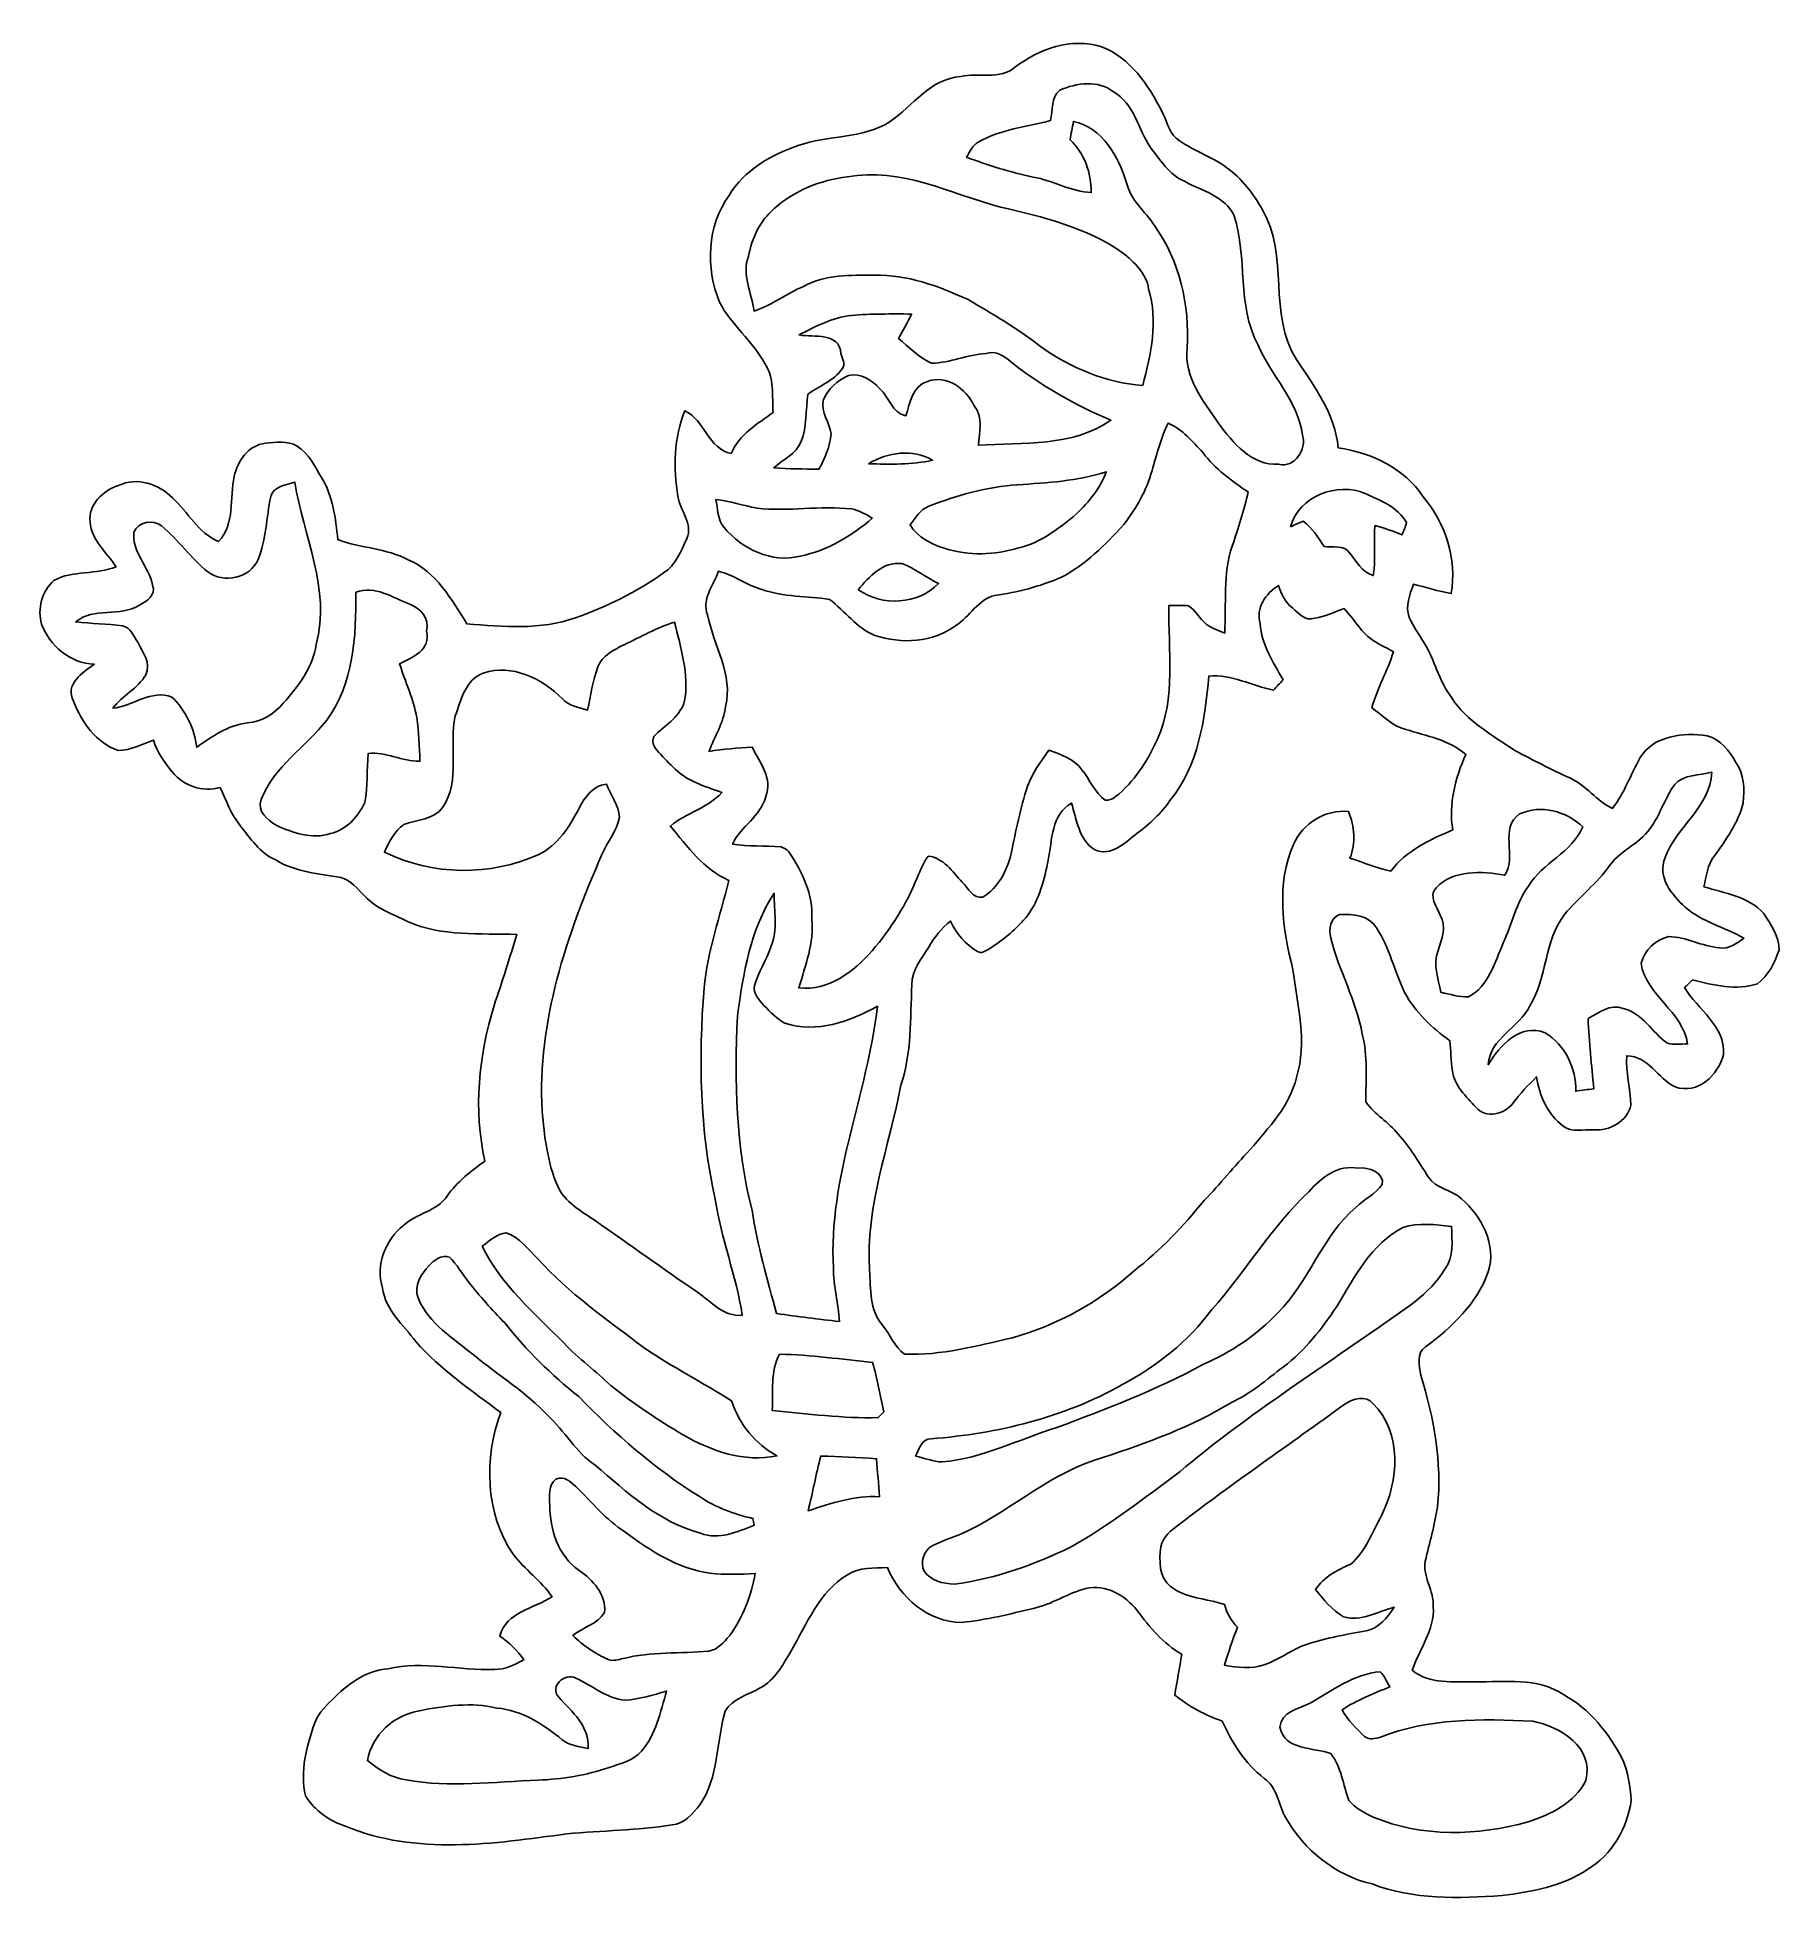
# Model space of a CAD drawing. Header units: centimetres. Extents: x -12.7 to 12.7, y -13.6 to 13.5.
import ezdxf

# ---------------------------------------------------------------- set-up
doc = ezdxf.new("R2010")
doc.units = ezdxf.units.CM
doc.header["$MEASUREMENT"] = 0
doc.layers.add('Camada 1', color=7, linetype='Continuous')

msp = doc.modelspace()

# ---------------------------------------------------------------- linework, layer by layer
at = {"layer": 'Camada 1', "color": 242}
for points, knots in [([(1.55222, 13.0877), (1.90394, 13.35475), (2.37455, 13.52515), (2.81164, 13.38721), (2.81164, 13.38721), (3.23215, 13.22493), (3.49603, 12.83123), (3.69429, 12.4467), (3.69429, 12.4467), (3.76343, 12.31653), (3.78742, 12.15566), (3.90172, 12.05442), (3.90172, 12.05442), (4.12715, 11.87732), (4.41078, 11.79654), (4.63832, 11.62297), (4.63832, 11.62297), (4.86057, 11.46739), (5.02638, 11.2455), (5.15937, 11.01196), (5.15937, 11.01196), (5.55484, 10.34521), (5.23169, 9.49043), (5.65397, 8.83003), (5.65397, 8.83003), (5.9182, 8.43386), (6.21594, 8.03345), (6.26357, 7.54133), (6.26357, 7.54133), (6.7437, 7.4676), (7.22947, 7.24605), (7.50252, 6.82766), (7.50252, 6.82766), (7.8292, 6.43925), (7.99289, 5.92349), (7.91034, 5.41655), (7.91034, 5.41655), (7.72336, 5.45077), (7.54239, 5.50827), (7.35824, 5.55343), (7.35824, 5.55343), (7.30779, 5.39785), (7.23582, 5.2324), (7.29862, 5.06801), (7.29862, 5.06801), (7.3533, 4.94242), (7.43479, 4.83164), (7.50464, 4.71417), (7.50464, 4.71417), (7.67221, 4.45735), (7.72619, 4.14196), (7.91704, 3.89819), (7.91704, 3.89819), (8.13788, 3.55353), (8.50865, 3.35633), (8.83602, 3.12914), (8.83602, 3.12914), (9.10202, 2.99226), (9.36695, 2.85221), (9.63965, 2.72909), (9.63965, 2.72909), (9.87707, 2.62537), (10.02347, 2.39395), (10.25913, 2.28671), (10.25913, 2.28671), (10.43552, 2.50931), (10.52512, 2.7813), (10.66377, 3.02542), (10.66377, 3.02542), (10.86203, 3.35139), (11.2963, 3.39407), (11.63955, 3.34504), (11.63955, 3.34504), (11.8371, 3.29353), (11.96516, 3.12349), (12.059, 2.9531), (12.059, 2.9531), (12.18177, 2.78624), (12.18706, 2.56681), (12.16484, 2.3682), (12.16484, 2.3682), (12.09216, 2.07716), (11.91719, 1.8288), (11.74256, 1.59067), (11.74256, 1.59067), (11.6466, 1.46121), (11.62509, 1.29857), (11.59263, 1.14512), (11.59263, 1.14512), (11.8932, 1.05022), (12.24421, 1.00118), (12.4647, 0.75494), (12.4647, 0.75494), (12.56242, 0.59055), (12.69753, 0.42227), (12.68695, 0.21943), (12.68695, 0.21943), (12.62486, 0.03634), (12.53137, -0.15275), (12.37192, -0.27023), (12.37192, -0.27023), (12.06465, -0.37641), (11.73268, -0.28646), (11.42753, -0.21484), (11.42753, -0.21484), (11.38731, -0.25153), (11.3471, -0.28822), (11.30759, -0.32561), (11.30759, -0.32561), (11.50232, -0.64523), (11.90484, -0.88194), (11.87767, -1.29999), (11.87767, -1.29999), (11.80359, -1.59914), (11.50444, -1.89124), (11.17177, -1.77271), (11.17177, -1.77271), (10.91459, -1.64888), (10.78971, -1.32397), (10.46727, -1.31868), (10.46727, -1.31868), (10.4521, -1.56104), (10.52019, -1.79846), (10.52865, -2.03906), (10.52865, -2.03906), (10.4715, -2.27718), (10.21856, -2.419), (9.9829, -2.39924), (9.9829, -2.39924), (9.83968, -2.38584), (9.6654, -2.44404), (9.54229, -2.34597), (9.54229, -2.34597), (9.31615, -2.17664), (9.19762, -1.90077), (9.15352, -1.62877), (9.15352, -1.62877), (9.03252, -1.74801), (8.91364, -1.87007), (8.81239, -2.00695), (8.81239, -2.00695), (8.69103, -2.17629), (8.41481, -2.24049), (8.26664, -2.0701), (8.26664, -2.0701), (8.13082, -1.91029), (7.95443, -1.75895), (7.92692, -1.53811), (7.92692, -1.53811), (7.90892, -1.39171), (7.90081, -1.24566), (7.89164, -1.09961), (7.89164, -1.09961), (7.6267, -0.91511), (7.38964, -0.68086), (7.23089, -0.39793), (7.23089, -0.39793), (7.08272, -0.08925), (7.01181, 0.25541), (6.82307, 0.54363), (6.82307, 0.54363), (6.71266, 0.72355), (6.47629, 0.75494), (6.28403, 0.73801), (6.28403, 0.73801), (6.14821, 0.68897), (6.12211, 0.52423), (6.15456, 0.39687), (6.15456, 0.39687), (6.27451, -0.08079), (6.52674, -0.51576), (6.61388, -1.00365), (6.61388, -1.00365), (6.69819, -1.3268), (6.6615, -1.66123), (6.66821, -1.99108), (6.66821, -1.99108), (6.78886, -2.18017), (7.00087, -2.28353), (7.13564, -2.46133), (7.13564, -2.46133), (7.30991, -2.6483), (7.43585, -2.87091), (7.57484, -3.08328), (7.57484, -3.08328), (7.68174, -3.26002), (7.91845, -3.26425), (8.06027, -3.40325), (8.06027, -3.40325), (8.35484, -3.65795), (8.57567, -4.07635), (8.44832, -4.47005), (8.44832, -4.47005), (8.2871, -4.93113), (7.91704, -5.2765), (7.53569, -5.5626), (7.53569, -5.5626), (7.40234, -5.65397), (7.43938, -5.83812), (7.46619, -5.9757), (7.46619, -5.9757), (7.6588, -6.59412), (7.77699, -7.24535), (7.71102, -7.89517), (7.71102, -7.89517), (7.66515, -8.16045), (7.59883, -8.42257), (7.5311, -8.68362), (7.5311, -8.68362), (7.48947, -8.9154), (7.66304, -9.11648), (7.64857, -9.34896), (7.64857, -9.34896), (7.66974, -9.69116), (7.44432, -9.96562), (7.34342, -10.27536), (7.34342, -10.27536), (7.59672, -10.48773), (7.94702, -10.43693), (8.255, -10.44363), (8.255, -10.44363), (8.68362, -10.44928), (9.16834, -10.37202), (9.54581, -10.63096), (9.54581, -10.63096), (9.93069, -10.83627), (10.20621, -11.19187), (10.40624, -11.57146), (10.40624, -11.57146), (10.48632, -11.75949), (10.51701, -11.96693), (10.53359, -12.16942), (10.53359, -12.16942), (10.47926, -12.573), (10.25137, -12.9674), (9.89647, -13.17766), (9.89647, -13.17766), (9.52994, -13.4246), (9.07909, -13.50645), (8.64835, -13.55866), (8.64835, -13.55866), (8.01723, -13.60452), (7.35789, -13.62004), (6.75711, -13.39039), (6.75711, -13.39039), (6.22371, -13.26585), (5.76792, -12.89791), (5.49945, -12.4266), (5.49945, -12.4266), (5.39115, -12.2368), (5.38057, -11.97998), (5.18442, -11.85263), (5.18442, -11.85263), (4.90855, -11.63426), (4.7117, -11.33404), (4.57376, -11.01513), (4.57376, -11.01513), (4.32294, -10.93188), (4.09081, -10.80241), (3.88197, -10.63872), (3.88197, -10.63872), (3.91301, -10.43869), (3.95323, -10.24079), (3.98286, -10.04111), (3.98286, -10.04111), (3.71299, -9.89083), (3.51649, -9.64459), (3.33163, -9.40364), (3.33163, -9.40364), (3.15701, -9.18104), (2.87831, -9.01594), (2.58516, -9.08544), (2.58516, -9.08544), (2.3181, -9.14788), (2.09197, -9.31933), (1.82139, -9.3733), (1.82139, -9.3733), (1.47567, -9.45656), (1.12818, -9.54475), (0.77329, -9.57862), (0.77329, -9.57862), (0.28081, -9.57298), (-0.12136, -9.2142), (-0.30586, -8.77817), (-0.30586, -8.77817), (-0.50341, -8.78558), (-0.71402, -8.77429), (-0.88865, -8.88294), (-0.88865, -8.88294), (-1.30069, -9.13412), (-1.48131, -9.6012), (-1.71132, -10.00125), (-1.71132, -10.00125), (-1.83444, -10.19704), (-1.94592, -10.42282), (-2.16147, -10.53289), (-2.16147, -10.53289), (-2.33609, -10.63554), (-2.56469, -10.68387), (-2.66912, -10.87261), (-2.66912, -10.87261), (-2.80247, -11.32452), (-2.75943, -11.83464), (-3.03847, -12.23751), (-3.03847, -12.23751), (-3.1436, -12.36733), (-3.26531, -12.51091), (-3.44417, -12.52925), (-3.44417, -12.52925), (-3.95111, -12.60581), (-4.46511, -12.61533), (-4.97558, -12.65872), (-4.97558, -12.65872), (-6.04026, -12.80477), (-7.18044, -12.97693), (-8.20208, -12.54725), (-8.20208, -12.54725), (-8.44091, -12.47352), (-8.65329, -12.31759), (-8.78805, -12.10698), (-8.78805, -12.10698), (-8.86213, -11.74926), (-8.77676, -11.37744), (-8.64799, -11.04194), (-8.64799, -11.04194), (-8.59296, -10.88566), (-8.46525, -10.7763), (-8.35307, -10.6613), (-8.35307, -10.6613), (-8.14352, -10.45598), (-7.88599, -10.27924), (-7.58507, -10.25278), (-7.58507, -10.25278), (-7.07143, -10.13636), (-6.54932, -10.28135), (-6.03215, -10.26266), (-6.03215, -10.26266), (-5.87481, -10.26971), (-5.73899, -10.1914), (-5.60458, -10.12437), (-5.60458, -10.12437), (-5.69277, -9.98255), (-5.82013, -9.87425), (-5.95454, -9.77794), (-5.95454, -9.77794), (-5.85964, -9.42022), (-5.45712, -9.38071), (-5.19254, -9.20291), (-5.19254, -9.20291), (-5.35552, -8.9729), (-5.58729, -8.80533), (-5.76121, -8.5852), (-5.76121, -8.5852), (-6.17008, -7.98265), (-6.18666, -7.18961), (-5.93972, -6.51969), (-5.93972, -6.51969), (-6.36693, -6.19478), (-6.82272, -5.89386), (-7.1755, -5.48393), (-7.1755, -5.48393), (-7.36424, -5.24192), (-7.61859, -5.02814), (-7.66269, -4.70464), (-7.66269, -4.70464), (-7.77028, -4.36633), (-7.62176, -4.00473), (-7.35542, -3.7913), (-7.35542, -3.7913), (-7.16985, -3.60997), (-6.86823, -3.59163), (-6.72359, -3.36374), (-6.72359, -3.36374), (-6.57542, -3.15877), (-6.37893, -2.99579), (-6.17008, -2.85609), (-6.17008, -2.85609), (-6.3433, -2.10502), (-6.26075, -1.31657), (-6.03673, -0.58526), (-6.03673, -0.58526), (-5.91926, -0.24236), (-5.81096, 0.10336), (-5.70724, 0.4505), (-5.70724, 0.4505), (-6.23817, 0.46672), (-6.79979, 0.41451), (-7.29721, 0.63888), (-7.29721, 0.63888), (-7.51311, 0.74436), (-7.75194, 0.82479), (-7.9188, 1.00612), (-7.9188, 1.00612), (-8.02993, 1.10172), (-8.11777, 1.24672), (-8.27052, 1.27776), (-8.27052, 1.27776), (-8.59331, 1.33209), (-8.93339, 1.35961), (-9.21914, 1.53423), (-9.21914, 1.53423), (-9.45268, 1.6323), (-9.58779, 1.85314), (-9.74302, 2.03941), (-9.74302, 2.03941), (-9.87107, 2.2038), (-9.94163, 2.40277), (-10.02947, 2.58939), (-10.02947, 2.58939), (-10.28135, 2.52342), (-10.56993, 2.60985), (-10.72727, 2.81975), (-10.72727, 2.81975), (-10.84262, 2.95804), (-10.95234, 3.10409), (-11.00208, 3.28083), (-11.00208, 3.28083), (-11.17141, 3.22545), (-11.33228, 3.12949), (-11.51502, 3.12984), (-11.51502, 3.12984), (-11.8364, 3.23956), (-12.05018, 3.54189), (-12.16448, 3.8481), (-12.16448, 3.8481), (-12.29924, 4.09751), (-12.03395, 4.26649), (-11.86321, 4.38785), (-11.86321, 4.38785), (-12.21105, 4.39632), (-12.51409, 4.65772), (-12.63262, 4.9724), (-12.63262, 4.9724), (-12.69471, 5.18971), (-12.62627, 5.45959), (-12.45164, 5.6067), (-12.45164, 5.6067), (-12.17754, 5.76404), (-11.83393, 5.68466), (-11.545, 5.80813), (-11.545, 5.80813), (-11.68188, 6.01733), (-11.90378, 6.19019), (-11.92318, 6.45724), (-11.92318, 6.45724), (-11.95634, 6.71724), (-11.73762, 6.91656), (-11.51255, 6.99135), (-11.51255, 6.99135), (-11.24197, 7.12082), (-10.922, 7.01569), (-10.72339, 6.81002), (-10.72339, 6.81002), (-10.49196, 6.60506), (-10.35473, 6.29532), (-10.05134, 6.17784), (-10.05134, 6.17784), (-9.81004, 6.42796), (-9.89295, 6.81179), (-9.82557, 7.12364), (-9.82557, 7.12364), (-9.77688, 7.34836), (-9.61813, 7.58155), (-9.37048, 7.6073), (-9.37048, 7.6073), (-9.21914, 7.61859), (-9.04522, 7.65104), (-8.90834, 7.56532), (-8.90834, 7.56532), (-8.73725, 7.46266), (-8.6554, 7.27181), (-8.55345, 7.10918), (-8.55345, 7.10918), (-8.38517, 6.83895), (-8.34707, 6.51334), (-8.31497, 6.20289), (-8.31497, 6.20289), (-7.97983, 6.07836), (-7.60836, 6.07801), (-7.28768, 5.90832), (-7.28768, 5.90832), (-6.88022, 5.73722), (-6.65762, 5.33047), (-6.4329, 4.97487), (-6.4329, 4.97487), (-5.90832, 4.93289), (-5.35905, 4.88386), (-4.85316, 5.06412), (-4.85316, 5.06412), (-4.39667, 5.21864), (-3.96169, 5.4416), (-3.56658, 5.71853), (-3.56658, 5.71853), (-3.38878, 5.83071), (-3.31329, 6.03567), (-3.23074, 6.21841), (-3.23074, 6.21841), (-3.13161, 6.43678), (-3.32811, 6.62234), (-3.35844, 6.83119), (-3.35844, 6.83119), (-3.42794, 7.24817), (-3.41736, 7.68562), (-3.25684, 8.08073), (-3.25684, 8.08073), (-2.96545, 7.94138), (-2.91747, 7.5318), (-2.58304, 7.45631), (-2.58304, 7.45631), (-2.46627, 7.73606), (-2.20345, 7.88776), (-1.96991, 8.05674), (-1.96991, 8.05674), (-1.99108, 8.29522), (-1.94663, 8.56227), (-2.09232, 8.7697), (-2.09232, 8.7697), (-2.27189, 9.09849), (-2.58233, 9.33238), (-2.75343, 9.6654), (-2.75343, 9.6654), (-2.95734, 10.16423), (-2.93476, 10.77489), (-2.61408, 11.22045), (-2.61408, 11.22045), (-2.3943, 11.5884), (-2.00131, 11.80677), (-1.60831, 11.94576), (-1.60831, 11.94576), (-1.17193, 12.10345), (-0.66992, 12.03854), (-0.26776, 12.29536), (-0.26776, 12.29536), (0.0702, 12.5229), (0.32138, 12.92578), (0.76447, 12.95259), (0.76447, 12.95259), (1.01812, 13.01291), (1.33667, 12.89861), (1.55222, 13.0877), (1.55222, 13.0877), (1.55222, 13.0877), (1.55222, 13.0877), (1.55222, 13.0877)], [0, 0, 0, 0, 0.00729927, 0.00729927, 0.00729927, 0.00729927, 0.01459854, 0.01459854, 0.01459854, 0.01459854, 0.02189781, 0.02189781, 0.02189781, 0.02189781, 0.02919708, 0.02919708, 0.02919708, 0.02919708, 0.03649635, 0.03649635, 0.03649635, 0.03649635, 0.04379562, 0.04379562, 0.04379562, 0.04379562, 0.05109489, 0.05109489, 0.05109489, 0.05109489, 0.05839416, 0.05839416, 0.05839416, 0.05839416, 0.06569343, 0.06569343, 0.06569343, 0.06569343, 0.0729927, 0.0729927, 0.0729927, 0.0729927, 0.08029197, 0.08029197, 0.08029197, 0.08029197, 0.08759124, 0.08759124, 0.08759124, 0.08759124, 0.09489051, 0.09489051, 0.09489051, 0.09489051, 0.10218978, 0.10218978, 0.10218978, 0.10218978, 0.10948905, 0.10948905, 0.10948905, 0.10948905, 0.11678832, 0.11678832, 0.11678832, 0.11678832, 0.12408759, 0.12408759, 0.12408759, 0.12408759, 0.13138686, 0.13138686, 0.13138686, 0.13138686, 0.13868613, 0.13868613, 0.13868613, 0.13868613, 0.1459854, 0.1459854, 0.1459854, 0.1459854, 0.15328467, 0.15328467, 0.15328467, 0.15328467, 0.16058394, 0.16058394, 0.16058394, 0.16058394, 0.16788321, 0.16788321, 0.16788321, 0.16788321, 0.17518248, 0.17518248, 0.17518248, 0.17518248, 0.18248175, 0.18248175, 0.18248175, 0.18248175, 0.18978102, 0.18978102, 0.18978102, 0.18978102, 0.19708029, 0.19708029, 0.19708029, 0.19708029, 0.20437956, 0.20437956, 0.20437956, 0.20437956, 0.21167883, 0.21167883, 0.21167883, 0.21167883, 0.2189781, 0.2189781, 0.2189781, 0.2189781, 0.22627737, 0.22627737, 0.22627737, 0.22627737, 0.23357664, 0.23357664, 0.23357664, 0.23357664, 0.24087591, 0.24087591, 0.24087591, 0.24087591, 0.24817518, 0.24817518, 0.24817518, 0.24817518, 0.25547445, 0.25547445, 0.25547445, 0.25547445, 0.26277372, 0.26277372, 0.26277372, 0.26277372, 0.27007299, 0.27007299, 0.27007299, 0.27007299, 0.27737226, 0.27737226, 0.27737226, 0.27737226, 0.28467153, 0.28467153, 0.28467153, 0.28467153, 0.2919708, 0.2919708, 0.2919708, 0.2919708, 0.29927007, 0.29927007, 0.29927007, 0.29927007, 0.30656934, 0.30656934, 0.30656934, 0.30656934, 0.31386861, 0.31386861, 0.31386861, 0.31386861, 0.32116788, 0.32116788, 0.32116788, 0.32116788, 0.32846715, 0.32846715, 0.32846715, 0.32846715, 0.33576642, 0.33576642, 0.33576642, 0.33576642, 0.34306569, 0.34306569, 0.34306569, 0.34306569, 0.35036496, 0.35036496, 0.35036496, 0.35036496, 0.35766423, 0.35766423, 0.35766423, 0.35766423, 0.3649635, 0.3649635, 0.3649635, 0.3649635, 0.37226277, 0.37226277, 0.37226277, 0.37226277, 0.37956204, 0.37956204, 0.37956204, 0.37956204, 0.38686131, 0.38686131, 0.38686131, 0.38686131, 0.39416058, 0.39416058, 0.39416058, 0.39416058, 0.40145985, 0.40145985, 0.40145985, 0.40145985, 0.40875912, 0.40875912, 0.40875912, 0.40875912, 0.41605839, 0.41605839, 0.41605839, 0.41605839, 0.42335766, 0.42335766, 0.42335766, 0.42335766, 0.43065693, 0.43065693, 0.43065693, 0.43065693, 0.4379562, 0.4379562, 0.4379562, 0.4379562, 0.44525547, 0.44525547, 0.44525547, 0.44525547, 0.45255474, 0.45255474, 0.45255474, 0.45255474, 0.45985401, 0.45985401, 0.45985401, 0.45985401, 0.46715328, 0.46715328, 0.46715328, 0.46715328, 0.47445255, 0.47445255, 0.47445255, 0.47445255, 0.48175182, 0.48175182, 0.48175182, 0.48175182, 0.48905109, 0.48905109, 0.48905109, 0.48905109, 0.49635036, 0.49635036, 0.49635036, 0.49635036, 0.50364964, 0.50364964, 0.50364964, 0.50364964, 0.51094891, 0.51094891, 0.51094891, 0.51094891, 0.51824818, 0.51824818, 0.51824818, 0.51824818, 0.52554745, 0.52554745, 0.52554745, 0.52554745, 0.53284672, 0.53284672, 0.53284672, 0.53284672, 0.54014599, 0.54014599, 0.54014599, 0.54014599, 0.54744526, 0.54744526, 0.54744526, 0.54744526, 0.55474453, 0.55474453, 0.55474453, 0.55474453, 0.5620438, 0.5620438, 0.5620438, 0.5620438, 0.56934307, 0.56934307, 0.56934307, 0.56934307, 0.57664234, 0.57664234, 0.57664234, 0.57664234, 0.58394161, 0.58394161, 0.58394161, 0.58394161, 0.59124088, 0.59124088, 0.59124088, 0.59124088, 0.59854015, 0.59854015, 0.59854015, 0.59854015, 0.60583942, 0.60583942, 0.60583942, 0.60583942, 0.61313869, 0.61313869, 0.61313869, 0.61313869, 0.62043796, 0.62043796, 0.62043796, 0.62043796, 0.62773723, 0.62773723, 0.62773723, 0.62773723, 0.6350365, 0.6350365, 0.6350365, 0.6350365, 0.64233577, 0.64233577, 0.64233577, 0.64233577, 0.64963504, 0.64963504, 0.64963504, 0.64963504, 0.65693431, 0.65693431, 0.65693431, 0.65693431, 0.66423358, 0.66423358, 0.66423358, 0.66423358, 0.67153285, 0.67153285, 0.67153285, 0.67153285, 0.67883212, 0.67883212, 0.67883212, 0.67883212, 0.68613139, 0.68613139, 0.68613139, 0.68613139, 0.69343066, 0.69343066, 0.69343066, 0.69343066, 0.70072993, 0.70072993, 0.70072993, 0.70072993, 0.7080292, 0.7080292, 0.7080292, 0.7080292, 0.71532847, 0.71532847, 0.71532847, 0.71532847, 0.72262774, 0.72262774, 0.72262774, 0.72262774, 0.72992701, 0.72992701, 0.72992701, 0.72992701, 0.73722628, 0.73722628, 0.73722628, 0.73722628, 0.74452555, 0.74452555, 0.74452555, 0.74452555, 0.75182482, 0.75182482, 0.75182482, 0.75182482, 0.75912409, 0.75912409, 0.75912409, 0.75912409, 0.76642336, 0.76642336, 0.76642336, 0.76642336, 0.77372263, 0.77372263, 0.77372263, 0.77372263, 0.7810219, 0.7810219, 0.7810219, 0.7810219, 0.78832117, 0.78832117, 0.78832117, 0.78832117, 0.79562044, 0.79562044, 0.79562044, 0.79562044, 0.80291971, 0.80291971, 0.80291971, 0.80291971, 0.81021898, 0.81021898, 0.81021898, 0.81021898, 0.81751825, 0.81751825, 0.81751825, 0.81751825, 0.82481752, 0.82481752, 0.82481752, 0.82481752, 0.83211679, 0.83211679, 0.83211679, 0.83211679, 0.83941606, 0.83941606, 0.83941606, 0.83941606, 0.84671533, 0.84671533, 0.84671533, 0.84671533, 0.8540146, 0.8540146, 0.8540146, 0.8540146, 0.86131387, 0.86131387, 0.86131387, 0.86131387, 0.86861314, 0.86861314, 0.86861314, 0.86861314, 0.87591241, 0.87591241, 0.87591241, 0.87591241, 0.88321168, 0.88321168, 0.88321168, 0.88321168, 0.89051095, 0.89051095, 0.89051095, 0.89051095, 0.89781022, 0.89781022, 0.89781022, 0.89781022, 0.90510949, 0.90510949, 0.90510949, 0.90510949, 0.91240876, 0.91240876, 0.91240876, 0.91240876, 0.91970803, 0.91970803, 0.91970803, 0.91970803, 0.9270073, 0.9270073, 0.9270073, 0.9270073, 0.93430657, 0.93430657, 0.93430657, 0.93430657, 0.94160584, 0.94160584, 0.94160584, 0.94160584, 0.94890511, 0.94890511, 0.94890511, 0.94890511, 0.95620438, 0.95620438, 0.95620438, 0.95620438, 0.96350365, 0.96350365, 0.96350365, 0.96350365, 0.97080292, 0.97080292, 0.97080292, 0.97080292, 0.97810219, 0.97810219, 0.97810219, 0.97810219, 0.98540146, 0.98540146, 0.98540146, 0.98540146, 1, 1, 1, 1]), ([(2.20557, 12.7515), (2.07398, 12.65026), (2.10749, 12.45976), (2.07081, 12.3123), (2.07081, 12.3123), (1.71944, 12.21317), (1.33809, 12.1853), (1.01847, 11.99621), (1.01847, 11.99621), (0.93274, 11.95211), (0.89394, 11.85333), (0.84772, 11.77678), (0.84772, 11.77678), (1.16381, 11.65789), (1.48661, 11.5577), (1.81751, 11.48821), (1.81751, 11.48821), (2.10679, 11.43741), (2.36855, 11.27337), (2.66524, 11.26243), (2.66524, 11.26243), (2.66382, 11.54994), (2.56716, 11.83075), (2.3562, 12.02831), (2.3562, 12.02831), (2.37208, 12.11862), (2.38831, 12.20893), (2.40489, 12.29889), (2.40489, 12.29889), (2.83139, 12.2114), (3.05647, 11.78419), (3.17959, 11.40566), (3.17959, 11.40566), (3.2318, 11.14848), (3.45122, 10.99079), (3.58563, 10.78089), (3.58563, 10.78089), (3.9497, 10.26407), (4.10422, 9.62342), (4.06153, 8.99477), (4.06153, 8.99477), (4.01814, 8.57356), (4.29189, 8.22854), (4.51591, 7.90328), (4.51591, 7.90328), (4.72687, 7.61471), (4.99992, 7.27957), (5.39679, 7.3025), (5.39679, 7.3025), (5.62857, 7.24253), (5.80707, 7.52087), (5.74393, 7.72336), (5.74393, 7.72336), (5.67831, 8.22642), (5.28391, 8.5919), (5.09376, 9.04487), (5.09376, 9.04487), (4.78331, 9.62131), (4.94277, 10.3124), (4.74874, 10.92024), (4.74874, 10.92024), (4.6161, 11.21198), (4.27743, 11.2836), (4.02167, 11.42682), (4.02167, 11.42682), (3.79906, 11.52278), (3.66854, 11.7355), (3.52707, 11.92036), (3.52707, 11.92036), (3.34222, 12.1853), (3.29247, 12.56206), (2.98803, 12.72963), (2.98803, 12.72963), (2.76613, 12.90708), (2.44898, 12.86157), (2.20557, 12.7515), (2.20557, 12.7515), (2.20557, 12.7515), (2.20557, 12.7515), (2.20557, 12.7515)], [0, 0, 0, 0, 0.04761905, 0.04761905, 0.04761905, 0.04761905, 0.0952381, 0.0952381, 0.0952381, 0.0952381, 0.14285714, 0.14285714, 0.14285714, 0.14285714, 0.19047619, 0.19047619, 0.19047619, 0.19047619, 0.23809524, 0.23809524, 0.23809524, 0.23809524, 0.28571429, 0.28571429, 0.28571429, 0.28571429, 0.33333333, 0.33333333, 0.33333333, 0.33333333, 0.38095238, 0.38095238, 0.38095238, 0.38095238, 0.42857143, 0.42857143, 0.42857143, 0.42857143, 0.47619048, 0.47619048, 0.47619048, 0.47619048, 0.52380952, 0.52380952, 0.52380952, 0.52380952, 0.57142857, 0.57142857, 0.57142857, 0.57142857, 0.61904762, 0.61904762, 0.61904762, 0.61904762, 0.66666667, 0.66666667, 0.66666667, 0.66666667, 0.71428571, 0.71428571, 0.71428571, 0.71428571, 0.76190476, 0.76190476, 0.76190476, 0.76190476, 0.80952381, 0.80952381, 0.80952381, 0.80952381, 0.85714286, 0.85714286, 0.85714286, 0.85714286, 0.9047619, 0.9047619, 0.9047619, 0.9047619, 1, 1, 1, 1]), ([(-0.89041, 11.48891), (-1.2827, 11.44587), (-1.66229, 11.28712), (-1.95897, 11.02607), (-1.95897, 11.02607), (-2.16288, 10.8518), (-2.27894, 10.59497), (-2.3301, 10.33568), (-2.3301, 10.33568), (-2.43276, 10.06722), (-2.28565, 9.7984), (-2.24649, 9.53452), (-2.24649, 9.53452), (-1.99037, 9.6199), (-1.77694, 9.79311), (-1.52647, 9.89295), (-1.52647, 9.89295), (-1.2132, 10.0711), (-0.84102, 10.05628), (-0.49318, 10.05628), (-0.49318, 10.05628), (-0.01905, 10.06934), (0.43286, 9.89824), (0.85901, 9.70774), (0.85901, 9.70774), (1.22273, 9.49219), (1.59173, 9.28052), (1.9237, 9.01665), (1.9237, 9.01665), (2.36361, 8.7122), (2.87408, 8.4843), (3.41383, 8.45079), (3.41383, 8.45079), (3.53766, 8.90552), (3.63926, 9.39271), (3.50061, 9.8559), (3.50061, 9.8559), (3.46992, 10.08592), (3.29001, 10.24749), (3.12102, 10.38542), (3.12102, 10.38542), (2.59539, 10.75302), (1.95968, 10.9093), (1.34267, 11.04865), (1.34267, 11.04865), (0.61348, 11.24267), (-0.11324, 11.64061), (-0.89041, 11.48891), (-0.89041, 11.48891), (-0.89041, 11.48891), (-0.89041, 11.48891), (-0.89041, 11.48891)], [0, 0, 0, 0, 0.07142857, 0.07142857, 0.07142857, 0.07142857, 0.14285714, 0.14285714, 0.14285714, 0.14285714, 0.21428571, 0.21428571, 0.21428571, 0.21428571, 0.28571429, 0.28571429, 0.28571429, 0.28571429, 0.35714286, 0.35714286, 0.35714286, 0.35714286, 0.42857143, 0.42857143, 0.42857143, 0.42857143, 0.5, 0.5, 0.5, 0.5, 0.57142857, 0.57142857, 0.57142857, 0.57142857, 0.64285714, 0.64285714, 0.64285714, 0.64285714, 0.71428571, 0.71428571, 0.71428571, 0.71428571, 0.78571429, 0.78571429, 0.78571429, 0.78571429, 0.85714286, 0.85714286, 0.85714286, 0.85714286, 1, 1, 1, 1]), ([(-0.8315, 9.47032), (-1.10525, 9.43998), (-1.35326, 9.31298), (-1.59314, 9.18633), (-1.59314, 9.18633), (-1.37372, 9.14788), (-1.00683, 9.23431), (-0.98249, 8.91364), (-0.98249, 8.91364), (-0.96414, 8.84379), (-0.90699, 8.75912), (-0.96485, 8.69315), (-0.96485, 8.69315), (-1.08691, 8.5157), (-1.30034, 8.4455), (-1.46791, 8.32167), (-1.46791, 8.32167), (-1.49613, 8.09272), (-1.47567, 7.84895), (-1.56386, 7.63094), (-1.56386, 7.63094), (-1.63689, 7.45314), (-1.82704, 7.37305), (-1.9618, 7.24958), (-1.9618, 7.24958), (-1.74272, 7.23406), (-1.52329, 7.23265), (-1.30351, 7.22771), (-1.30351, 7.22771), (-1.21602, 7.38858), (-1.14265, 7.56355), (-1.12677, 7.74735), (-1.12677, 7.74735), (-1.14371, 7.91457), (-1.2827, 8.05427), (-1.24037, 8.23136), (-1.24037, 8.23136), (-1.17722, 8.39787), (-1.03505, 8.5277), (-0.87277, 8.59578), (-0.87277, 8.59578), (-0.69532, 8.63917), (-0.53093, 8.52487), (-0.41557, 8.40317), (-0.41557, 8.40317), (-0.27834, 8.27722), (-0.24518, 8.05321), (-0.03669, 8.00841), (-0.03669, 8.00841), (0.02187, 8.19503), (0.06032, 8.44515), (0.27869, 8.50935), (0.27869, 8.50935), (0.56197, 8.61201), (0.83785, 8.39858), (0.95956, 8.15552), (0.95956, 8.15552), (1.09467, 7.99112), (1.03046, 7.7731), (1.01953, 7.57908), (1.01953, 7.57908), (1.66934, 7.62317), (2.38901, 7.55156), (2.95204, 7.94314), (2.95204, 7.94314), (2.41582, 8.16892), (1.90641, 8.46243), (1.45239, 8.8272), (1.45239, 8.8272), (1.36243, 8.89564), (1.25377, 8.96267), (1.13136, 8.91364), (1.13136, 8.91364), (0.86113, 8.90058), (0.60889, 8.77993), (0.33796, 8.77464), (0.33796, 8.77464), (0.14817, 8.85366), (0.0127, 9.01171), (-0.1464, 9.13518), (-0.1464, 9.13518), (-0.07585, 9.25019), (-0.01235, 9.36978), (0.04551, 9.49149), (0.04551, 9.49149), (-0.2473, 9.49149), (-0.5401, 9.49678), (-0.8315, 9.47032), (-0.8315, 9.47032), (-0.8315, 9.47032), (-0.8315, 9.47032), (-0.8315, 9.47032)], [0, 0, 0, 0, 0.04166667, 0.04166667, 0.04166667, 0.04166667, 0.08333333, 0.08333333, 0.08333333, 0.08333333, 0.125, 0.125, 0.125, 0.125, 0.16666667, 0.16666667, 0.16666667, 0.16666667, 0.20833333, 0.20833333, 0.20833333, 0.20833333, 0.25, 0.25, 0.25, 0.25, 0.29166667, 0.29166667, 0.29166667, 0.29166667, 0.33333333, 0.33333333, 0.33333333, 0.33333333, 0.375, 0.375, 0.375, 0.375, 0.41666667, 0.41666667, 0.41666667, 0.41666667, 0.45833333, 0.45833333, 0.45833333, 0.45833333, 0.5, 0.5, 0.5, 0.5, 0.54166667, 0.54166667, 0.54166667, 0.54166667, 0.58333333, 0.58333333, 0.58333333, 0.58333333, 0.625, 0.625, 0.625, 0.625, 0.66666667, 0.66666667, 0.66666667, 0.66666667, 0.70833333, 0.70833333, 0.70833333, 0.70833333, 0.75, 0.75, 0.75, 0.75, 0.79166667, 0.79166667, 0.79166667, 0.79166667, 0.83333333, 0.83333333, 0.83333333, 0.83333333, 0.875, 0.875, 0.875, 0.875, 0.91666667, 0.91666667, 0.91666667, 0.91666667, 1, 1, 1, 1]), ([(3.78601, 7.90081), (3.67559, 7.68244), (3.6195, 7.4429), (3.55, 7.21007), (3.55, 7.21007), (3.4731, 6.92079), (3.31858, 6.65833), (3.13725, 6.42232), (3.13725, 6.42232), (2.87055, 6.12422), (2.58022, 5.83636), (2.22109, 5.65115), (2.22109, 5.65115), (1.91417, 5.52027), (1.58962, 5.43454), (1.25871, 5.3908), (1.25871, 5.3908), (1.01318, 5.33188), (0.8957, 5.08035), (0.6925, 4.953), (0.6925, 4.953), (0.36124, 4.69512), (-0.10372, 4.68207), (-0.49071, 4.80624), (-0.49071, 4.80624), (-0.75777, 4.91561), (-0.92569, 5.1629), (-1.14794, 5.33224), (-1.14794, 5.33224), (-1.47708, 5.3848), (-1.81963, 5.36152), (-2.13677, 5.47793), (-2.13677, 5.47793), (-2.35867, 5.5372), (-2.54141, 5.68854), (-2.76613, 5.74111), (-2.76613, 5.74111), (-2.84057, 5.53544), (-3.0166, 5.33612), (-2.92735, 5.10505), (-2.92735, 5.10505), (-2.84021, 4.66407), (-2.54847, 4.2358), (-2.66453, 3.77119), (-2.66453, 3.77119), (-2.69099, 3.53377), (-2.82434, 3.33375), (-2.90689, 3.11538), (-2.90689, 3.11538), (-2.69804, 3.15031), (-2.48708, 3.16547), (-2.27577, 3.17747), (-2.27577, 3.17747), (-2.16817, 2.95169), (-1.97203, 2.72909), (-2.07786, 2.45851), (-2.07786, 2.45851), (-2.15089, 2.17064), (-2.44228, 2.02565), (-2.56575, 1.76565), (-2.56575, 1.76565), (-2.3308, 1.72685), (-2.09197, 1.74625), (-1.85561, 1.72402), (-1.85561, 1.72402), (-1.81116, 1.71238), (-1.7713, 1.68522), (-1.74025, 1.651), (-1.74025, 1.651), (-1.54376, 1.36243), (-1.38818, 1.03046), (-1.40688, 0.67098), (-1.40688, 0.67098), (-1.37548, 0.3235), (-1.49789, -0.00317), (-1.59808, -0.32808), (-1.59808, -0.32808), (-1.15782, -0.381), (-0.80081, -0.09313), (-0.52776, 0.21026), (-0.52776, 0.21026), (-0.25541, 0.53093), (-0.02258, 0.88935), (0.13017, 1.28235), (0.13017, 1.28235), (0.17709, 1.38783), (0.21978, 1.49789), (0.28857, 1.59173), (0.28857, 1.59173), (0.51294, 1.5688), (0.64276, 1.35996), (0.78528, 1.21038), (0.78528, 1.21038), (0.86819, 1.1236), (0.94262, 0.96379), (1.08585, 0.99413), (1.08585, 0.99413), (1.31127, 1.12854), (1.44039, 1.38183), (1.49754, 1.63089), (1.49754, 1.63089), (1.56457, 1.95968), (1.63266, 2.28882), (1.73637, 2.60879), (1.73637, 2.60879), (1.80234, 2.80317), (1.93005, 2.96686), (2.04787, 3.13231), (2.04787, 3.13231), (2.22356, 3.07552), (2.41335, 3.00284), (2.52942, 2.85044), (2.52942, 2.85044), (2.64019, 2.70087), (2.71815, 2.52166), (2.86844, 2.40453), (2.86844, 2.40453), (2.92206, 2.39536), (2.97251, 2.42252), (3.01449, 2.45357), (3.01449, 2.45357), (3.28754, 2.67053), (3.48368, 2.96827), (3.62303, 3.28542), (3.62303, 3.28542), (3.90878, 3.89996), (3.78037, 4.58999), (3.7973, 5.24298), (3.7973, 5.24298), (3.88444, 5.23734), (3.98921, 5.25533), (4.07987, 5.23593), (4.07987, 5.23593), (4.19135, 5.17737), (4.24039, 5.05001), (4.33705, 4.97346), (4.33705, 4.97346), (4.41854, 4.91102), (4.51697, 4.8828), (4.60975, 4.84117), (4.60975, 4.84117), (4.63338, 5.2638), (4.58188, 5.70159), (4.71876, 6.10976), (4.71876, 6.10976), (4.80589, 6.37011), (4.89409, 6.63011), (4.95018, 6.89927), (4.95018, 6.89927), (4.70747, 7.05873), (4.46758, 7.23441), (4.29331, 7.47007), (4.29331, 7.47007), (4.14267, 7.6334), (3.9945, 7.80979), (3.78601, 7.90081), (3.78601, 7.90081), (3.78601, 7.90081), (3.78601, 7.90081), (3.78601, 7.90081)], [0, 0, 0, 0, 0.02439024, 0.02439024, 0.02439024, 0.02439024, 0.04878049, 0.04878049, 0.04878049, 0.04878049, 0.07317073, 0.07317073, 0.07317073, 0.07317073, 0.09756098, 0.09756098, 0.09756098, 0.09756098, 0.12195122, 0.12195122, 0.12195122, 0.12195122, 0.14634146, 0.14634146, 0.14634146, 0.14634146, 0.17073171, 0.17073171, 0.17073171, 0.17073171, 0.19512195, 0.19512195, 0.19512195, 0.19512195, 0.2195122, 0.2195122, 0.2195122, 0.2195122, 0.24390244, 0.24390244, 0.24390244, 0.24390244, 0.26829268, 0.26829268, 0.26829268, 0.26829268, 0.29268293, 0.29268293, 0.29268293, 0.29268293, 0.31707317, 0.31707317, 0.31707317, 0.31707317, 0.34146341, 0.34146341, 0.34146341, 0.34146341, 0.36585366, 0.36585366, 0.36585366, 0.36585366, 0.3902439, 0.3902439, 0.3902439, 0.3902439, 0.41463415, 0.41463415, 0.41463415, 0.41463415, 0.43902439, 0.43902439, 0.43902439, 0.43902439, 0.46341463, 0.46341463, 0.46341463, 0.46341463, 0.48780488, 0.48780488, 0.48780488, 0.48780488, 0.51219512, 0.51219512, 0.51219512, 0.51219512, 0.53658537, 0.53658537, 0.53658537, 0.53658537, 0.56097561, 0.56097561, 0.56097561, 0.56097561, 0.58536585, 0.58536585, 0.58536585, 0.58536585, 0.6097561, 0.6097561, 0.6097561, 0.6097561, 0.63414634, 0.63414634, 0.63414634, 0.63414634, 0.65853659, 0.65853659, 0.65853659, 0.65853659, 0.68292683, 0.68292683, 0.68292683, 0.68292683, 0.70731707, 0.70731707, 0.70731707, 0.70731707, 0.73170732, 0.73170732, 0.73170732, 0.73170732, 0.75609756, 0.75609756, 0.75609756, 0.75609756, 0.7804878, 0.7804878, 0.7804878, 0.7804878, 0.80487805, 0.80487805, 0.80487805, 0.80487805, 0.82926829, 0.82926829, 0.82926829, 0.82926829, 0.85365854, 0.85365854, 0.85365854, 0.85365854, 0.87804878, 0.87804878, 0.87804878, 0.87804878, 0.90243902, 0.90243902, 0.90243902, 0.90243902, 0.92682927, 0.92682927, 0.92682927, 0.92682927, 0.95121951, 0.95121951, 0.95121951, 0.95121951, 1, 1, 1, 1]), ([(-0.57997, 7.3092), (-0.26882, 7.30003), (0.04621, 7.29474), (0.35242, 7.36035), (0.35242, 7.36035), (0.05503, 7.52722), (-0.29774, 7.48206), (-0.57997, 7.3092), (-0.57997, 7.3092), (-0.57997, 7.3092), (-0.57997, 7.3092), (-0.57997, 7.3092)], [0, 0, 0, 0, 0.25, 0.25, 0.25, 0.25, 0.5, 0.5, 0.5, 0.5, 1, 1, 1, 1]), ([(1.58891, 7.00229), (1.14406, 6.97124), (0.71049, 6.85165), (0.29669, 6.68937), (0.29669, 6.68937), (0.17074, 6.64104), (0.1016, 6.52004), (0.02434, 6.41773), (0.02434, 6.41773), (0.13794, 6.23499), (0.33479, 6.13622), (0.53446, 6.07554), (0.53446, 6.07554), (0.88159, 5.96336), (1.26153, 5.97817), (1.60867, 6.08295), (1.60867, 6.08295), (1.93499, 6.15668), (2.19851, 6.37399), (2.45181, 6.57966), (2.45181, 6.57966), (2.63031, 6.75499), (2.80176, 6.95325), (2.88325, 7.19349), (2.88325, 7.19349), (2.46662, 7.05309), (2.02424, 7.03333), (1.58891, 7.00229), (1.58891, 7.00229), (1.58891, 7.00229), (1.58891, 7.00229), (1.58891, 7.00229)], [0, 0, 0, 0, 0.11111111, 0.11111111, 0.11111111, 0.11111111, 0.22222222, 0.22222222, 0.22222222, 0.22222222, 0.33333333, 0.33333333, 0.33333333, 0.33333333, 0.44444444, 0.44444444, 0.44444444, 0.44444444, 0.55555556, 0.55555556, 0.55555556, 0.55555556, 0.66666667, 0.66666667, 0.66666667, 0.66666667, 0.77777778, 0.77777778, 0.77777778, 0.77777778, 1, 1, 1, 1]), ([(-9.29287, 6.83154), (-9.35602, 6.52709), (-9.35814, 6.20466), (-9.47737, 5.91291), (-9.47737, 5.91291), (-9.58991, 5.64127), (-9.98326, 5.55766), (-10.20974, 5.73617), (-10.20974, 5.73617), (-10.46021, 5.93161), (-10.63837, 6.2036), (-10.88602, 6.40186), (-10.88602, 6.40186), (-11.0042, 6.51122), (-11.22927, 6.45866), (-11.28677, 6.31014), (-11.28677, 6.31014), (-11.31887, 6.01627), (-11.06558, 5.8106), (-11.01372, 5.54002), (-11.01372, 5.54002), (-10.9601, 5.38727), (-11.10156, 5.3086), (-11.20422, 5.24616), (-11.20422, 5.24616), (-11.48891, 5.07047), (-11.87415, 5.22781), (-12.13309, 5.00309), (-12.13309, 5.00309), (-11.9066, 4.9784), (-11.678, 4.97769), (-11.45222, 4.94736), (-11.45222, 4.94736), (-11.33404, 4.92513), (-11.28959, 4.79601), (-11.23103, 4.70641), (-11.23103, 4.70641), (-11.15624, 4.56071), (-11.03277, 4.4069), (-11.11215, 4.23298), (-11.11215, 4.23298), (-11.22997, 4.03296), (-11.4554, 3.9303), (-11.59334, 3.74509), (-11.59334, 3.74509), (-11.30053, 3.77613), (-11.02995, 4.02378), (-10.7315, 3.90913), (-10.7315, 3.90913), (-10.53677, 3.71651), (-10.40306, 3.45087), (-10.37061, 3.17641), (-10.37061, 3.17641), (-10.14624, 3.33269), (-9.91376, 3.50238), (-9.6326, 3.53166), (-9.6326, 3.53166), (-9.42305, 3.54401), (-9.24384, 3.66571), (-9.10907, 3.81776), (-9.10907, 3.81776), (-8.89212, 4.06576), (-8.68115, 4.34022), (-8.62789, 4.67536), (-8.62789, 4.67536), (-8.41445, 5.47829), (-8.81592, 6.26039), (-8.94186, 7.0425), (-8.94186, 7.0425), (-9.06709, 7.00123), (-9.24948, 6.98182), (-9.29287, 6.83154), (-9.29287, 6.83154), (-9.29287, 6.83154), (-9.29287, 6.83154), (-9.29287, 6.83154)], [0, 0, 0, 0, 0.05, 0.05, 0.05, 0.05, 0.1, 0.1, 0.1, 0.1, 0.15, 0.15, 0.15, 0.15, 0.2, 0.2, 0.2, 0.2, 0.25, 0.25, 0.25, 0.25, 0.3, 0.3, 0.3, 0.3, 0.35, 0.35, 0.35, 0.35, 0.4, 0.4, 0.4, 0.4, 0.45, 0.45, 0.45, 0.45, 0.5, 0.5, 0.5, 0.5, 0.55, 0.55, 0.55, 0.55, 0.6, 0.6, 0.6, 0.6, 0.65, 0.65, 0.65, 0.65, 0.7, 0.7, 0.7, 0.7, 0.75, 0.75, 0.75, 0.75, 0.8, 0.8, 0.8, 0.8, 0.85, 0.85, 0.85, 0.85, 0.9, 0.9, 0.9, 0.9, 1, 1, 1, 1]), ([(-2.80564, 6.78991), (-2.77354, 6.65304), (-2.78589, 6.49217), (-2.6857, 6.3821), (-2.6857, 6.3821), (-2.42499, 6.06249), (-1.99002, 5.85858), (-1.57621, 5.96194), (-1.57621, 5.96194), (-1.18145, 6.04414), (-0.82832, 6.25404), (-0.5267, 6.51616), (-0.5267, 6.51616), (-0.61948, 6.57366), (-0.71861, 6.62481), (-0.82479, 6.65162), (-0.82479, 6.65162), (-1.28411, 6.6996), (-1.74554, 6.61247), (-2.20451, 6.6615), (-2.20451, 6.6615), (-2.40594, 6.6989), (-2.60103, 6.76698), (-2.80564, 6.78991), (-2.80564, 6.78991), (-2.80564, 6.78991), (-2.80564, 6.78991), (-2.80564, 6.78991)], [0, 0, 0, 0, 0.125, 0.125, 0.125, 0.125, 0.25, 0.25, 0.25, 0.25, 0.375, 0.375, 0.375, 0.375, 0.5, 0.5, 0.5, 0.5, 0.625, 0.625, 0.625, 0.625, 0.75, 0.75, 0.75, 0.75, 1, 1, 1, 1]), ([(5.56966, 6.39163), (5.63104, 6.41879), (5.69277, 6.44596), (5.75486, 6.47206), (5.75486, 6.47206), (5.87975, 6.37046), (5.97112, 6.23782), (6.05684, 6.10341), (6.05684, 6.10341), (6.17467, 6.08189), (6.34718, 6.12951), (6.42973, 6.01027), (6.42973, 6.01027), (6.52956, 5.88469), (6.60823, 5.73158), (6.77474, 5.67796), (6.77474, 5.67796), (6.8139, 5.91926), (6.77898, 6.16409), (6.79909, 6.4068), (6.79909, 6.4068), (6.93314, 6.37222), (7.06543, 6.32672), (7.19279, 6.27098), (7.19279, 6.27098), (7.21677, 6.32989), (7.24464, 6.3881), (7.2577, 6.45089), (7.2577, 6.45089), (7.1374, 6.67808), (6.87599, 6.77333), (6.65656, 6.87493), (6.65656, 6.87493), (6.25228, 7.04956), (5.68431, 6.83613), (5.56966, 6.39163), (5.56966, 6.39163), (5.56966, 6.39163), (5.56966, 6.39163), (5.56966, 6.39163)], [0, 0, 0, 0, 0.09090909, 0.09090909, 0.09090909, 0.09090909, 0.18181818, 0.18181818, 0.18181818, 0.18181818, 0.27272727, 0.27272727, 0.27272727, 0.27272727, 0.36363636, 0.36363636, 0.36363636, 0.36363636, 0.45454545, 0.45454545, 0.45454545, 0.45454545, 0.54545455, 0.54545455, 0.54545455, 0.54545455, 0.63636364, 0.63636364, 0.63636364, 0.63636364, 0.72727273, 0.72727273, 0.72727273, 0.72727273, 0.81818182, 0.81818182, 0.81818182, 0.81818182, 1, 1, 1, 1]), ([(-0.73166, 5.47299), (-0.38312, 5.22781), (0.13899, 5.25533), (0.44027, 5.56401), (0.44027, 5.56401), (0.25541, 5.64868), (0.09596, 5.78344), (-0.0956, 5.85364), (-0.0956, 5.85364), (-0.36901, 5.88857), (-0.57326, 5.66279), (-0.73166, 5.47299), (-0.73166, 5.47299), (-0.73166, 5.47299), (-0.73166, 5.47299), (-0.73166, 5.47299)], [0, 0, 0, 0, 0.2, 0.2, 0.2, 0.2, 0.4, 0.4, 0.4, 0.4, 0.6, 0.6, 0.6, 0.6, 1, 1, 1, 1]), ([(-8.05074, 5.43666), (-8.04898, 4.79531), (-8.08179, 4.10633), (-8.47584, 3.57117), (-8.47584, 3.57117), (-8.78664, 3.17994), (-9.24207, 2.89631), (-9.43257, 2.41582), (-9.43257, 2.41582), (-9.49854, 2.23979), (-9.33626, 2.12302), (-9.21314, 2.03941), (-9.21314, 2.03941), (-8.96937, 1.92969), (-8.68927, 1.82986), (-8.42186, 1.92017), (-8.42186, 1.92017), (-8.18903, 1.96991), (-8.01793, 2.16606), (-7.92021, 2.37243), (-7.92021, 2.37243), (-7.88, 2.60773), (-7.89234, 2.84903), (-7.87012, 3.0861), (-7.87012, 3.0861), (-7.60977, 3.11891), (-7.37729, 2.96369), (-7.11905, 2.97427), (-7.11905, 2.97427), (-7.12717, 3.18664), (-7.1314, 3.39972), (-7.16421, 3.60997), (-7.16421, 3.60997), (-7.21219, 3.88232), (-7.3346, 4.13173), (-7.41398, 4.39491), (-7.41398, 4.39491), (-7.22136, 4.48592), (-6.95854, 4.59669), (-7.02063, 4.86833), (-7.02063, 4.86833), (-6.97759, 5.05495), (-7.1053, 5.20312), (-7.26687, 5.26062), (-7.26687, 5.26062), (-7.51346, 5.36116), (-7.77663, 5.54002), (-8.05074, 5.43666), (-8.05074, 5.43666), (-8.05074, 5.43666), (-8.05074, 5.43666), (-8.05074, 5.43666)], [0, 0, 0, 0, 0.07142857, 0.07142857, 0.07142857, 0.07142857, 0.14285714, 0.14285714, 0.14285714, 0.14285714, 0.21428571, 0.21428571, 0.21428571, 0.21428571, 0.28571429, 0.28571429, 0.28571429, 0.28571429, 0.35714286, 0.35714286, 0.35714286, 0.35714286, 0.42857143, 0.42857143, 0.42857143, 0.42857143, 0.5, 0.5, 0.5, 0.5, 0.57142857, 0.57142857, 0.57142857, 0.57142857, 0.64285714, 0.64285714, 0.64285714, 0.64285714, 0.71428571, 0.71428571, 0.71428571, 0.71428571, 0.78571429, 0.78571429, 0.78571429, 0.78571429, 0.85714286, 0.85714286, 0.85714286, 0.85714286, 1, 1, 1, 1]), ([(5.1248, 4.97664), (5.14667, 4.67395), (5.31495, 4.41607), (5.46029, 4.15996), (5.46029, 4.15996), (5.41337, 4.10986), (5.36681, 4.05941), (5.32095, 4.00861), (5.32095, 4.00861), (5.00556, 4.07458), (4.71029, 4.24462), (4.37868, 4.21428), (4.37868, 4.21428), (4.32082, 3.58422), (4.22698, 2.90512), (3.81141, 2.39924), (3.81141, 2.39924), (3.68441, 2.21015), (3.51367, 2.05952), (3.3334, 1.92264), (3.3334, 1.92264), (3.15454, 1.78788), (2.95945, 1.57621), (2.70969, 1.68522), (2.70969, 1.68522), (2.48214, 1.83444), (2.45427, 2.12584), (2.37561, 2.36255), (2.37561, 2.36255), (2.07751, 2.19604), (2.09903, 1.82351), (2.03482, 1.53352), (2.03482, 1.53352), (1.98579, 1.25166), (1.90853, 0.9652), (1.7399, 0.72919), (1.7399, 0.72919), (1.58009, 0.53481), (1.38747, 0.36583), (1.17193, 0.2353), (1.17193, 0.2353), (1.12183, 0.21131), (1.06362, 0.15981), (1.00824, 0.20002), (1.00824, 0.20002), (0.83432, 0.30057), (0.69497, 0.45932), (0.6156, 0.64417), (0.6156, 0.64417), (0.48084, 0.54363), (0.38135, 0.40781), (0.29633, 0.26458), (0.29633, 0.26458), (0.19438, 0.09278), (0.04445, -0.06914), (0.05186, -0.28328), (0.05186, -0.28328), (0.02505, -0.77364), (0.04974, -1.27706), (-0.10971, -1.74942), (-0.10971, -1.74942), (-0.2794, -2.64442), (-0.62794, -3.51966), (-0.56586, -4.44571), (-0.56586, -4.44571), (-0.54963, -4.71276), (-0.56938, -5.02885), (-0.37959, -5.24581), (-0.37959, -5.24581), (-0.26388, -5.37986), (-0.20567, -5.56331), (-0.05821, -5.66843), (-0.05821, -5.66843), (0.47731, -5.6896), (0.99942, -5.54919), (1.51624, -5.42819), (1.51624, -5.42819), (2.17276, -5.24898), (2.78165, -4.90714), (3.28789, -4.45347), (3.28789, -4.45347), (3.67136, -4.15784), (4.00367, -3.80118), (4.31024, -3.42794), (4.31024, -3.42794), (4.54554, -3.19123), (4.74768, -2.92559), (4.98122, -2.68746), (4.98122, -2.68746), (5.24616, -2.36679), (5.55696, -2.05528), (5.65538, -1.63618), (5.65538, -1.63618), (5.81625, -1.12007), (5.66773, -0.57856), (5.60282, -0.06032), (5.60282, -0.06032), (5.45324, 0.52881), (5.35764, 1.18992), (5.61199, 1.76212), (5.61199, 1.76212), (5.74604, 2.07045), (6.07519, 2.27506), (6.4135, 2.23943), (6.4135, 2.23943), (6.50452, 2.02071), (6.5218, 1.78188), (6.43467, 1.56034), (6.43467, 1.56034), (6.63257, 1.49648), (6.82519, 1.41464), (7.02945, 1.37019), (7.02945, 1.37019), (7.25064, 1.6704), (7.59919, 1.8288), (7.93185, 1.97132), (7.93185, 1.97132), (7.87118, 2.34879), (7.96713, 2.72909), (8.12306, 3.07199), (8.12306, 3.07199), (7.87753, 3.28648), (7.54909, 3.34116), (7.24852, 3.43711), (7.24852, 3.43711), (7.04921, 3.48297), (6.91374, 3.63926), (6.75499, 3.75391), (6.75499, 3.75391), (6.83119, 4.03648), (6.98394, 4.28978), (7.0679, 4.56988), (7.0679, 4.56988), (6.97689, 4.61927), (6.88375, 4.66549), (6.79556, 4.71946), (6.79556, 4.71946), (6.60329, 4.83411), (6.50134, 5.04261), (6.34859, 5.19889), (6.34859, 5.19889), (6.20854, 5.14667), (6.06989, 5.08176), (5.92173, 5.05707), (5.92173, 5.05707), (5.77603, 5.0098), (5.69101, 5.13115), (5.59647, 5.20735), (5.59647, 5.20735), (5.49204, 5.28743), (5.43137, 5.41196), (5.39291, 5.53473), (5.39291, 5.53473), (5.20912, 5.41831), (5.05813, 5.20629), (5.1248, 4.97664), (5.1248, 4.97664), (5.1248, 4.97664), (5.1248, 4.97664), (5.1248, 4.97664)], [0, 0, 0, 0, 0.02439024, 0.02439024, 0.02439024, 0.02439024, 0.04878049, 0.04878049, 0.04878049, 0.04878049, 0.07317073, 0.07317073, 0.07317073, 0.07317073, 0.09756098, 0.09756098, 0.09756098, 0.09756098, 0.12195122, 0.12195122, 0.12195122, 0.12195122, 0.14634146, 0.14634146, 0.14634146, 0.14634146, 0.17073171, 0.17073171, 0.17073171, 0.17073171, 0.19512195, 0.19512195, 0.19512195, 0.19512195, 0.2195122, 0.2195122, 0.2195122, 0.2195122, 0.24390244, 0.24390244, 0.24390244, 0.24390244, 0.26829268, 0.26829268, 0.26829268, 0.26829268, 0.29268293, 0.29268293, 0.29268293, 0.29268293, 0.31707317, 0.31707317, 0.31707317, 0.31707317, 0.34146341, 0.34146341, 0.34146341, 0.34146341, 0.36585366, 0.36585366, 0.36585366, 0.36585366, 0.3902439, 0.3902439, 0.3902439, 0.3902439, 0.41463415, 0.41463415, 0.41463415, 0.41463415, 0.43902439, 0.43902439, 0.43902439, 0.43902439, 0.46341463, 0.46341463, 0.46341463, 0.46341463, 0.48780488, 0.48780488, 0.48780488, 0.48780488, 0.51219512, 0.51219512, 0.51219512, 0.51219512, 0.53658537, 0.53658537, 0.53658537, 0.53658537, 0.56097561, 0.56097561, 0.56097561, 0.56097561, 0.58536585, 0.58536585, 0.58536585, 0.58536585, 0.6097561, 0.6097561, 0.6097561, 0.6097561, 0.63414634, 0.63414634, 0.63414634, 0.63414634, 0.65853659, 0.65853659, 0.65853659, 0.65853659, 0.68292683, 0.68292683, 0.68292683, 0.68292683, 0.70731707, 0.70731707, 0.70731707, 0.70731707, 0.73170732, 0.73170732, 0.73170732, 0.73170732, 0.75609756, 0.75609756, 0.75609756, 0.75609756, 0.7804878, 0.7804878, 0.7804878, 0.7804878, 0.80487805, 0.80487805, 0.80487805, 0.80487805, 0.82926829, 0.82926829, 0.82926829, 0.82926829, 0.85365854, 0.85365854, 0.85365854, 0.85365854, 0.87804878, 0.87804878, 0.87804878, 0.87804878, 0.90243902, 0.90243902, 0.90243902, 0.90243902, 0.92682927, 0.92682927, 0.92682927, 0.92682927, 0.95121951, 0.95121951, 0.95121951, 0.95121951, 1, 1, 1, 1]), ([(-4.14126, 4.67184), (-4.29154, 4.59705), (-4.46299, 4.51556), (-4.52649, 4.34728), (-4.52649, 4.34728), (-4.59987, 4.14514), (-4.63056, 3.92924), (-4.67536, 3.71969), (-4.67536, 3.71969), (-4.80554, 3.75602), (-4.94736, 3.7779), (-5.0419, 3.88302), (-5.0419, 3.88302), (-5.33541, 4.17654), (-5.77638, 4.39949), (-6.19478, 4.25909), (-6.19478, 4.25909), (-6.45195, 4.16348), (-6.52074, 3.86574), (-6.60294, 3.63608), (-6.60294, 3.63608), (-6.70242, 3.20111), (-6.52004, 2.69487), (-6.78533, 2.30258), (-6.78533, 2.30258), (-6.91303, 2.11878), (-7.16421, 2.12584), (-7.35224, 2.05352), (-7.35224, 2.05352), (-7.49194, 1.95827), (-7.56144, 1.79458), (-7.63693, 1.64924), (-7.63693, 1.64924), (-6.94478, 1.30422), (-6.08612, 1.29399), (-5.38409, 1.61607), (-5.38409, 1.61607), (-5.10646, 1.75472), (-4.93324, 2.02318), (-4.79742, 2.29164), (-4.79742, 2.29164), (-4.71417, 2.45251), (-4.5974, 2.61444), (-4.4009, 2.64125), (-4.4009, 2.64125), (-4.33776, 2.48038), (-4.22204, 2.33257), (-4.20899, 2.15688), (-4.20899, 2.15688), (-4.24815, 1.95756), (-4.38926, 1.79917), (-4.46511, 1.61361), (-4.46511, 1.61361), (-4.98581, 0.43956), (-5.40456, -0.82056), (-5.33859, -2.12161), (-5.33859, -2.12161), (-5.30154, -2.4892), (-5.26556, -2.86808), (-5.11528, -3.21028), (-5.11528, -3.21028), (-5.01156, -3.45052), (-4.77167, -3.58246), (-4.56459, -3.72251), (-4.56459, -3.72251), (-4.06576, -4.06894), (-3.57364, -4.42454), (-3.07234, -4.76709), (-3.07234, -4.76709), (-2.87055, -4.90326), (-2.69064, -5.13009), (-2.42111, -5.10081), (-2.42111, -5.10081), (-2.5079, -4.52755), (-2.73085, -3.98533), (-2.81446, -3.41101), (-2.81446, -3.41101), (-3.04236, -2.40347), (-3.05717, -1.35961), (-2.9785, -0.33337), (-2.9785, -0.33337), (-2.92911, 0.20496), (-2.74567, 0.71649), (-2.61444, 1.23754), (-2.61444, 1.23754), (-2.98097, 1.39453), (-3.22157, 1.73037), (-3.46745, 2.02882), (-3.46745, 2.02882), (-3.23815, 2.22426), (-2.92417, 2.28847), (-2.71815, 2.51742), (-2.71815, 2.51742), (-2.85115, 2.56434), (-2.98485, 2.60985), (-3.11326, 2.66771), (-3.11326, 2.66771), (-3.32634, 2.75837), (-3.48121, 2.93793), (-3.6382, 3.10127), (-3.6382, 3.10127), (-3.70134, 3.16371), (-3.77084, 3.29389), (-3.68194, 3.36268), (-3.68194, 3.36268), (-3.52354, 3.50943), (-3.31964, 3.63467), (-3.26072, 3.85727), (-3.26072, 3.85727), (-3.19476, 4.24709), (-3.31858, 4.62527), (-3.40748, 4.99921), (-3.40748, 4.99921), (-3.66607, 4.92337), (-3.89855, 4.78508), (-4.14126, 4.67184), (-4.14126, 4.67184), (-4.14126, 4.67184), (-4.14126, 4.67184), (-4.14126, 4.67184)], [0, 0, 0, 0, 0.03225806, 0.03225806, 0.03225806, 0.03225806, 0.06451613, 0.06451613, 0.06451613, 0.06451613, 0.09677419, 0.09677419, 0.09677419, 0.09677419, 0.12903226, 0.12903226, 0.12903226, 0.12903226, 0.16129032, 0.16129032, 0.16129032, 0.16129032, 0.19354839, 0.19354839, 0.19354839, 0.19354839, 0.22580645, 0.22580645, 0.22580645, 0.22580645, 0.25806452, 0.25806452, 0.25806452, 0.25806452, 0.29032258, 0.29032258, 0.29032258, 0.29032258, 0.32258065, 0.32258065, 0.32258065, 0.32258065, 0.35483871, 0.35483871, 0.35483871, 0.35483871, 0.38709677, 0.38709677, 0.38709677, 0.38709677, 0.41935484, 0.41935484, 0.41935484, 0.41935484, 0.4516129, 0.4516129, 0.4516129, 0.4516129, 0.48387097, 0.48387097, 0.48387097, 0.48387097, 0.51612903, 0.51612903, 0.51612903, 0.51612903, 0.5483871, 0.5483871, 0.5483871, 0.5483871, 0.58064516, 0.58064516, 0.58064516, 0.58064516, 0.61290323, 0.61290323, 0.61290323, 0.61290323, 0.64516129, 0.64516129, 0.64516129, 0.64516129, 0.67741935, 0.67741935, 0.67741935, 0.67741935, 0.70967742, 0.70967742, 0.70967742, 0.70967742, 0.74193548, 0.74193548, 0.74193548, 0.74193548, 0.77419355, 0.77419355, 0.77419355, 0.77419355, 0.80645161, 0.80645161, 0.80645161, 0.80645161, 0.83870968, 0.83870968, 0.83870968, 0.83870968, 0.87096774, 0.87096774, 0.87096774, 0.87096774, 0.90322581, 0.90322581, 0.90322581, 0.90322581, 0.93548387, 0.93548387, 0.93548387, 0.93548387, 1, 1, 1, 1]), ([(11.16542, 2.63066), (11.0296, 2.44792), (10.96574, 2.22462), (10.83874, 2.03623), (10.83874, 2.03623), (10.6934, 1.784), (10.3886, 1.69192), (10.22244, 1.45732), (10.22244, 1.45732), (10.03476, 1.18886), (9.76665, 0.99307), (9.56239, 0.73907), (9.56239, 0.73907), (9.26289, 0.35348), (9.31192, -0.18027), (9.05757, -0.58984), (9.05757, -0.58984), (8.9027, -0.91546), (8.47513, -1.05692), (8.44867, -1.45133), (8.44867, -1.45133), (8.61801, -1.17052), (8.91293, -0.83961), (9.28088, -0.98496), (9.28088, -0.98496), (9.5691, -1.15958), (9.73349, -1.50072), (9.72432, -1.83586), (9.72432, -1.83586), (9.81004, -1.82245), (9.90106, -1.81257), (9.98855, -1.79987), (9.98855, -1.79987), (9.95433, -1.45909), (9.92011, -1.11831), (9.90459, -0.77646), (9.90459, -0.77646), (10.06299, -0.69391), (10.22773, -0.55351), (10.41753, -0.63253), (10.41753, -0.63253), (10.70081, -0.69779), (10.83769, -0.98037), (11.06064, -1.137), (11.06064, -1.137), (11.15413, -1.16593), (11.25714, -1.14335), (11.35521, -1.14759), (11.35521, -1.14759), (11.28642, -0.66781), (10.74773, -0.44662), (10.67647, 0.03069), (10.67647, 0.03069), (10.72727, 0.21872), (10.89025, 0.37289), (11.07969, 0.41663), (11.07969, 0.41663), (11.33545, 0.41804), (11.56405, 0.27129), (11.81735, 0.25576), (11.81735, 0.25576), (11.96128, 0.22401), (12.06853, 0.32209), (12.17471, 0.39511), (12.17471, 0.39511), (11.89602, 0.55492), (11.56899, 0.63077), (11.3217, 0.8442), (11.3217, 0.8442), (11.12626, 1.03152), (10.90754, 1.27035), (11.02642, 1.57092), (11.02642, 1.57092), (11.1894, 2.0193), (11.6847, 2.30434), (11.70764, 2.81164), (11.70764, 2.81164), (11.52737, 2.76754), (11.29912, 2.78447), (11.16542, 2.63066), (11.16542, 2.63066), (11.16542, 2.63066), (11.16542, 2.63066), (11.16542, 2.63066)], [0, 0, 0, 0, 0.04545455, 0.04545455, 0.04545455, 0.04545455, 0.09090909, 0.09090909, 0.09090909, 0.09090909, 0.13636364, 0.13636364, 0.13636364, 0.13636364, 0.18181818, 0.18181818, 0.18181818, 0.18181818, 0.22727273, 0.22727273, 0.22727273, 0.22727273, 0.27272727, 0.27272727, 0.27272727, 0.27272727, 0.31818182, 0.31818182, 0.31818182, 0.31818182, 0.36363636, 0.36363636, 0.36363636, 0.36363636, 0.40909091, 0.40909091, 0.40909091, 0.40909091, 0.45454545, 0.45454545, 0.45454545, 0.45454545, 0.5, 0.5, 0.5, 0.5, 0.54545455, 0.54545455, 0.54545455, 0.54545455, 0.59090909, 0.59090909, 0.59090909, 0.59090909, 0.63636364, 0.63636364, 0.63636364, 0.63636364, 0.68181818, 0.68181818, 0.68181818, 0.68181818, 0.72727273, 0.72727273, 0.72727273, 0.72727273, 0.77272727, 0.77272727, 0.77272727, 0.77272727, 0.81818182, 0.81818182, 0.81818182, 0.81818182, 0.86363636, 0.86363636, 0.86363636, 0.86363636, 0.90909091, 0.90909091, 0.90909091, 0.90909091, 1, 1, 1, 1]), ([(8.90729, 2.20451), (8.59966, 2.00166), (8.87554, 1.58609), (8.68962, 1.31092), (8.68962, 1.31092), (8.35484, 1.37266), (7.94455, 1.39559), (7.68985, 1.12889), (7.68985, 1.12889), (7.5759, 1.00577), (7.70149, 0.85125), (7.74876, 0.72778), (7.74876, 0.72778), (7.85107, 0.56797), (7.76993, 0.37677), (7.71878, 0.21308), (7.71878, 0.21308), (7.63693, 0.01658), (7.72583, -0.1965), (7.75794, -0.3937), (7.75794, -0.3937), (7.89058, -0.42263), (8.02217, -0.46249), (8.15975, -0.46249), (8.15975, -0.46249), (8.45538, -0.30551), (8.54675, 0.03951), (8.66775, 0.32561), (8.66775, 0.32561), (8.79616, 0.59902), (8.85684, 0.90558), (9.03499, 1.15429), (9.03499, 1.15429), (9.24137, 1.49648), (9.66258, 1.64042), (9.82804, 2.01542), (9.82804, 2.01542), (9.59132, 2.24543), (9.21209, 2.34738), (8.90729, 2.20451), (8.90729, 2.20451), (8.90729, 2.20451), (8.90729, 2.20451), (8.90729, 2.20451)], [0, 0, 0, 0, 0.08333333, 0.08333333, 0.08333333, 0.08333333, 0.16666667, 0.16666667, 0.16666667, 0.16666667, 0.25, 0.25, 0.25, 0.25, 0.33333333, 0.33333333, 0.33333333, 0.33333333, 0.41666667, 0.41666667, 0.41666667, 0.41666667, 0.5, 0.5, 0.5, 0.5, 0.58333333, 0.58333333, 0.58333333, 0.58333333, 0.66666667, 0.66666667, 0.66666667, 0.66666667, 0.75, 0.75, 0.75, 0.75, 0.83333333, 0.83333333, 0.83333333, 0.83333333, 1, 1, 1, 1]), ([(-2.49061, -0.7426), (-2.53682, -1.68769), (-2.51566, -2.65042), (-2.27859, -3.57187), (-2.27859, -3.57187), (-2.20063, -4.0827), (-2.05634, -4.5787), (-1.92193, -5.07647), (-1.92193, -5.07647), (-1.61678, -5.11916), (-1.31163, -5.16079), (-1.00471, -5.19218), (-1.00471, -5.19218), (-1.01635, -4.92901), (-1.09573, -4.67431), (-1.0922, -4.41007), (-1.0922, -4.41007), (-1.16911, -3.09915), (-0.5969, -1.88172), (-0.45226, -0.59796), (-0.45226, -0.59796), (-0.86148, -0.82268), (-1.33103, -0.99307), (-1.80058, -0.84631), (-1.80058, -0.84631), (-1.91911, -0.78317), (-2.00907, -0.67945), (-2.10432, -0.58702), (-2.10432, -0.58702), (-2.17558, -0.508), (-2.26907, -0.41204), (-2.2419, -0.29598), (-2.2419, -0.29598), (-2.18863, -0.09737), (-2.06692, 0.07479), (-2.00448, 0.27058), (-2.00448, 0.27058), (-1.89618, 0.51611), (-1.96144, 0.79057), (-1.95509, 1.04846), (-1.95509, 1.04846), (-2.30646, 0.52246), (-2.40736, -0.12841), (-2.49061, -0.7426), (-2.49061, -0.7426), (-2.49061, -0.7426), (-2.49061, -0.7426), (-2.49061, -0.7426)], [0, 0, 0, 0, 0.07692308, 0.07692308, 0.07692308, 0.07692308, 0.15384615, 0.15384615, 0.15384615, 0.15384615, 0.23076923, 0.23076923, 0.23076923, 0.23076923, 0.30769231, 0.30769231, 0.30769231, 0.30769231, 0.38461538, 0.38461538, 0.38461538, 0.38461538, 0.46153846, 0.46153846, 0.46153846, 0.46153846, 0.53846154, 0.53846154, 0.53846154, 0.53846154, 0.61538462, 0.61538462, 0.61538462, 0.61538462, 0.69230769, 0.69230769, 0.69230769, 0.69230769, 0.76923077, 0.76923077, 0.76923077, 0.76923077, 0.84615385, 0.84615385, 0.84615385, 0.84615385, 1, 1, 1, 1]), ([(5.83882, -3.29882), (5.29131, -3.80718), (4.91561, -4.46264), (4.42172, -5.01897), (4.42172, -5.01897), (4.07776, -5.4804), (3.61809, -5.84588), (3.1115, -6.1147), (3.1115, -6.1147), (2.26519, -6.59412), (1.29716, -6.8266), (0.33232, -6.90139), (0.33232, -6.90139), (0.19509, -6.89927), (0.15169, -7.05591), (0.10477, -7.15327), (0.10477, -7.15327), (0.23354, -7.18291), (0.35948, -7.23441), (0.49283, -7.2397), (0.49283, -7.2397), (1.07879, -7.18573), (1.6069, -6.90915), (2.16182, -6.73841), (2.16182, -6.73841), (2.88643, -6.46536), (3.61315, -6.1916), (4.2926, -5.8166), (4.2926, -5.8166), (4.70217, -5.64339), (5.07788, -5.38974), (5.38233, -5.06483), (5.38233, -5.06483), (5.84024, -4.6101), (6.02968, -3.94864), (6.52427, -3.52566), (6.52427, -3.52566), (6.64633, -3.4103), (6.80156, -3.33163), (6.90598, -3.19793), (6.90598, -3.19793), (6.94196, -3.02542), (6.69537, -2.93088), (6.56131, -2.95981), (6.56131, -2.95981), (6.25792, -2.89842), (6.02121, -3.09139), (5.83882, -3.29882), (5.83882, -3.29882), (5.83882, -3.29882), (5.83882, -3.29882), (5.83882, -3.29882)], [0, 0, 0, 0, 0.07142857, 0.07142857, 0.07142857, 0.07142857, 0.14285714, 0.14285714, 0.14285714, 0.14285714, 0.21428571, 0.21428571, 0.21428571, 0.21428571, 0.28571429, 0.28571429, 0.28571429, 0.28571429, 0.35714286, 0.35714286, 0.35714286, 0.35714286, 0.42857143, 0.42857143, 0.42857143, 0.42857143, 0.5, 0.5, 0.5, 0.5, 0.57142857, 0.57142857, 0.57142857, 0.57142857, 0.64285714, 0.64285714, 0.64285714, 0.64285714, 0.71428571, 0.71428571, 0.71428571, 0.71428571, 0.78571429, 0.78571429, 0.78571429, 0.78571429, 0.85714286, 0.85714286, 0.85714286, 0.85714286, 1, 1, 1, 1]), ([(7.20478, -3.82058), (6.74476, -4.064), (6.50134, -4.54519), (6.24205, -4.9717), (6.24205, -4.9717), (6.02439, -5.29766), (5.78062, -5.61587), (5.46417, -5.85258), (5.46417, -5.85258), (5.22076, -6.0385), (4.98792, -6.24487), (4.70641, -6.37328), (4.70641, -6.37328), (4.12397, -6.72712), (3.4798, -6.96454), (2.83422, -7.17409), (2.83422, -7.17409), (2.10361, -7.38046), (1.53705, -7.91316), (0.86677, -8.24336), (0.86677, -8.24336), (0.69674, -8.32344), (0.51506, -8.37706), (0.34784, -8.46279), (0.34784, -8.46279), (0.21978, -8.53264), (0.17074, -8.69703), (0.2286, -8.8332), (0.2286, -8.8332), (0.32561, -8.97361), (0.50835, -9.01241), (0.66922, -9.02123), (0.66922, -9.02123), (1.26506, -8.94397), (1.83515, -8.73513), (2.37384, -8.47549), (2.37384, -8.47549), (2.9337, -8.15799), (3.44452, -7.76393), (3.95817, -7.3787), (3.95817, -7.3787), (4.87362, -6.60753), (5.88257, -5.95912), (6.86153, -5.27332), (6.86153, -5.27332), (7.20266, -5.02144), (7.59777, -4.80871), (7.81544, -4.42807), (7.81544, -4.42807), (7.95655, -4.25203), (7.91633, -4.01743), (7.91598, -3.80753), (7.91598, -3.80753), (7.68174, -3.78107), (7.43197, -3.74615), (7.20478, -3.82058), (7.20478, -3.82058), (7.20478, -3.82058), (7.20478, -3.82058), (7.20478, -3.82058)], [0, 0, 0, 0, 0.0625, 0.0625, 0.0625, 0.0625, 0.125, 0.125, 0.125, 0.125, 0.1875, 0.1875, 0.1875, 0.1875, 0.25, 0.25, 0.25, 0.25, 0.3125, 0.3125, 0.3125, 0.3125, 0.375, 0.375, 0.375, 0.375, 0.4375, 0.4375, 0.4375, 0.4375, 0.5, 0.5, 0.5, 0.5, 0.5625, 0.5625, 0.5625, 0.5625, 0.625, 0.625, 0.625, 0.625, 0.6875, 0.6875, 0.6875, 0.6875, 0.75, 0.75, 0.75, 0.75, 0.8125, 0.8125, 0.8125, 0.8125, 0.875, 0.875, 0.875, 0.875, 1, 1, 1, 1]), ([(-6.2103, -4.09222), (-5.94113, -4.66196), (-5.44654, -5.06695), (-5.0165, -5.51039), (-5.0165, -5.51039), (-4.80624, -5.73617), (-4.55366, -5.91644), (-4.33317, -6.13198), (-4.33317, -6.13198), (-3.99662, -6.38845), (-3.64949, -6.63434), (-3.28083, -6.84354), (-3.28083, -6.84354), (-2.87373, -7.08342), (-2.39007, -7.24782), (-1.91488, -7.1508), (-1.91488, -7.1508), (-2.22673, -6.97547), (-2.46944, -6.69184), (-2.57563, -6.34894), (-2.57563, -6.34894), (-2.99508, -6.08506), (-3.43817, -5.85611), (-3.84916, -5.57777), (-3.84916, -5.57777), (-4.3875, -5.16784), (-4.94912, -4.7819), (-5.4035, -4.27461), (-5.4035, -4.27461), (-5.54602, -4.13879), (-5.66737, -3.96275), (-5.86176, -3.89819), (-5.86176, -3.89819), (-5.99616, -3.9176), (-6.10164, -4.01814), (-6.2103, -4.09222), (-6.2103, -4.09222), (-6.2103, -4.09222), (-6.2103, -4.09222), (-6.2103, -4.09222)], [0, 0, 0, 0, 0.09090909, 0.09090909, 0.09090909, 0.09090909, 0.18181818, 0.18181818, 0.18181818, 0.18181818, 0.27272727, 0.27272727, 0.27272727, 0.27272727, 0.36363636, 0.36363636, 0.36363636, 0.36363636, 0.45454545, 0.45454545, 0.45454545, 0.45454545, 0.54545455, 0.54545455, 0.54545455, 0.54545455, 0.63636364, 0.63636364, 0.63636364, 0.63636364, 0.72727273, 0.72727273, 0.72727273, 0.72727273, 0.81818182, 0.81818182, 0.81818182, 0.81818182, 1, 1, 1, 1]), ([(-6.98465, -4.37374), (-7.09824, -4.50039), (-7.21466, -4.67219), (-7.14516, -4.84964), (-7.14516, -4.84964), (-6.98888, -5.2257), (-6.62552, -5.44371), (-6.32248, -5.68995), (-6.32248, -5.68995), (-5.97006, -5.98382), (-5.57001, -6.22229), (-5.25674, -6.56202), (-5.25674, -6.56202), (-5.00768, -6.78639), (-4.84928, -7.09683), (-4.566, -7.28521), (-4.566, -7.28521), (-4.10422, -7.68138), (-3.63326, -8.11671), (-3.03036, -8.27828), (-3.03036, -8.27828), (-2.76119, -8.38129), (-2.49308, -8.26241), (-2.24684, -8.15869), (-2.24684, -8.15869), (-2.25178, -8.1347), (-2.26131, -8.08672), (-2.26624, -8.06274), (-2.26624, -8.06274), (-2.54459, -8.00135), (-2.8127, -7.89764), (-3.05082, -7.7403), (-3.05082, -7.7403), (-3.69676, -7.33637), (-4.27355, -6.83084), (-4.80483, -6.28721), (-4.80483, -6.28721), (-5.201, -5.969), (-5.56754, -5.61093), (-5.88327, -5.21229), (-5.88327, -5.21229), (-6.06813, -5.02109), (-6.24628, -4.82282), (-6.41209, -4.61469), (-6.41209, -4.61469), (-6.50628, -4.49545), (-6.5786, -4.35822), (-6.68902, -4.25274), (-6.68902, -4.25274), (-6.79767, -4.21675), (-6.91268, -4.29577), (-6.98465, -4.37374), (-6.98465, -4.37374), (-6.98465, -4.37374), (-6.98465, -4.37374), (-6.98465, -4.37374)], [0, 0, 0, 0, 0.06666667, 0.06666667, 0.06666667, 0.06666667, 0.13333333, 0.13333333, 0.13333333, 0.13333333, 0.2, 0.2, 0.2, 0.2, 0.26666667, 0.26666667, 0.26666667, 0.26666667, 0.33333333, 0.33333333, 0.33333333, 0.33333333, 0.4, 0.4, 0.4, 0.4, 0.46666667, 0.46666667, 0.46666667, 0.46666667, 0.53333333, 0.53333333, 0.53333333, 0.53333333, 0.6, 0.6, 0.6, 0.6, 0.66666667, 0.66666667, 0.66666667, 0.66666667, 0.73333333, 0.73333333, 0.73333333, 0.73333333, 0.8, 0.8, 0.8, 0.8, 0.86666667, 0.86666667, 0.86666667, 0.86666667, 1, 1, 1, 1]), ([(-1.87607, -5.6702), (-2.01718, -5.91996), (-1.9685, -6.21524), (-1.98332, -6.4897), (-1.98332, -6.4897), (-1.46967, -6.53415), (-0.95744, -6.60823), (-0.44027, -6.59342), (-0.44027, -6.59342), (-0.41346, -6.56484), (-0.38664, -6.53662), (-0.35913, -6.50875), (-0.35913, -6.50875), (-0.41099, -6.26816), (-0.45579, -6.0265), (-0.52141, -5.78944), (-0.52141, -5.78944), (-0.97296, -5.74499), (-1.42169, -5.67655), (-1.87607, -5.6702), (-1.87607, -5.6702), (-1.87607, -5.6702), (-1.87607, -5.6702), (-1.87607, -5.6702)], [0, 0, 0, 0, 0.14285714, 0.14285714, 0.14285714, 0.14285714, 0.28571429, 0.28571429, 0.28571429, 0.28571429, 0.42857143, 0.42857143, 0.42857143, 0.42857143, 0.57142857, 0.57142857, 0.57142857, 0.57142857, 0.71428571, 0.71428571, 0.71428571, 0.71428571, 1, 1, 1, 1]), ([(6.35988, -6.39727), (5.55625, -6.98041), (4.73745, -7.54274), (3.94935, -8.1467), (3.94935, -8.1467), (3.83787, -8.23489), (3.70311, -8.32591), (3.67912, -8.4776), (3.67912, -8.4776), (3.65337, -8.6741), (3.64596, -8.9221), (3.82164, -9.05545), (3.82164, -9.05545), (4.04283, -9.22937), (4.34657, -9.22902), (4.60551, -9.3158), (4.60551, -9.3158), (4.63762, -9.44245), (4.70464, -9.55393), (4.79531, -9.64777), (4.79531, -9.64777), (4.72616, -9.83015), (4.66266, -10.01501), (4.60657, -10.20233), (4.60657, -10.20233), (4.79637, -10.23338), (4.9978, -10.26619), (5.18231, -10.19528), (5.18231, -10.19528), (5.40209, -10.12543), (5.58306, -9.97444), (5.79967, -9.89789), (5.79967, -9.89789), (6.08365, -9.80369), (6.37893, -9.75325), (6.67279, -9.70139), (6.67279, -9.70139), (6.85659, -9.66188), (6.98147, -9.50701), (7.07954, -9.35778), (7.07954, -9.35778), (6.83613, -9.4167), (6.598, -9.57157), (6.34083, -9.49607), (6.34083, -9.49607), (6.17537, -9.398), (6.05155, -9.2456), (5.93266, -9.09743), (5.93266, -9.09743), (6.05508, -8.91646), (6.2484, -8.81309), (6.4449, -8.72984), (6.4449, -8.72984), (6.66009, -8.54463), (6.76275, -8.26664), (6.89328, -8.02111), (6.89328, -8.02111), (7.14834, -7.51593), (7.19843, -6.81214), (6.76875, -6.38845), (6.76875, -6.38845), (6.66679, -6.26004), (6.47665, -6.31896), (6.35988, -6.39727), (6.35988, -6.39727), (6.35988, -6.39727), (6.35988, -6.39727), (6.35988, -6.39727)], [0, 0, 0, 0, 0.05555556, 0.05555556, 0.05555556, 0.05555556, 0.11111111, 0.11111111, 0.11111111, 0.11111111, 0.16666667, 0.16666667, 0.16666667, 0.16666667, 0.22222222, 0.22222222, 0.22222222, 0.22222222, 0.27777778, 0.27777778, 0.27777778, 0.27777778, 0.33333333, 0.33333333, 0.33333333, 0.33333333, 0.38888889, 0.38888889, 0.38888889, 0.38888889, 0.44444444, 0.44444444, 0.44444444, 0.44444444, 0.5, 0.5, 0.5, 0.5, 0.55555556, 0.55555556, 0.55555556, 0.55555556, 0.61111111, 0.61111111, 0.61111111, 0.61111111, 0.66666667, 0.66666667, 0.66666667, 0.66666667, 0.72222222, 0.72222222, 0.72222222, 0.72222222, 0.77777778, 0.77777778, 0.77777778, 0.77777778, 0.83333333, 0.83333333, 0.83333333, 0.83333333, 0.88888889, 0.88888889, 0.88888889, 0.88888889, 1, 1, 1, 1]), ([(-1.27706, -7.15433), (-1.34761, -7.41786), (-1.39453, -7.68667), (-1.46156, -7.95161), (-1.46156, -7.95161), (-1.12395, -7.84119), (-0.78246, -7.72336), (-0.41981, -7.74665), (-0.41981, -7.74665), (-0.43392, -7.56179), (-0.45085, -7.37729), (-0.46461, -7.19279), (-0.46461, -7.19279), (-0.73519, -7.17091), (-1.00647, -7.15962), (-1.27706, -7.15433), (-1.27706, -7.15433), (-1.27706, -7.15433), (-1.27706, -7.15433), (-1.27706, -7.15433)], [0, 0, 0, 0, 0.16666667, 0.16666667, 0.16666667, 0.16666667, 0.33333333, 0.33333333, 0.33333333, 0.33333333, 0.5, 0.5, 0.5, 0.5, 0.66666667, 0.66666667, 0.66666667, 0.66666667, 1, 1, 1, 1]), ([(-5.13574, -7.48841), (-5.25286, -7.57555), (-5.23134, -7.74135), (-5.22676, -7.86765), (-5.22676, -7.86765), (-5.22464, -8.22149), (-5.10293, -8.6113), (-4.79989, -8.82121), (-4.79989, -8.82121), (-4.5974, -8.95844), (-4.40231, -9.16975), (-4.42807, -9.43363), (-4.42807, -9.43363), (-4.53249, -9.60155), (-4.74027, -9.64918), (-4.88844, -9.76842), (-4.88844, -9.76842), (-4.73886, -9.91482), (-4.56459, -10.03688), (-4.37127, -10.11872), (-4.37127, -10.11872), (-4.30283, -10.14836), (-4.22839, -10.11696), (-4.1589, -10.10567), (-4.1589, -10.10567), (-3.75073, -9.99702), (-3.32387, -10.03653), (-2.90724, -9.99631), (-2.90724, -9.99631), (-2.77777, -9.97585), (-2.69028, -9.86578), (-2.60809, -9.77371), (-2.60809, -9.77371), (-2.41088, -9.50948), (-2.292, -9.18598), (-2.23202, -8.86354), (-2.23202, -8.86354), (-2.45251, -8.8773), (-2.67511, -8.88647), (-2.89454, -8.86001), (-2.89454, -8.86001), (-3.36021, -8.7951), (-3.76202, -8.53405), (-4.13138, -8.25994), (-4.13138, -8.25994), (-4.40796, -8.08355), (-4.61257, -7.82249), (-4.84681, -7.59777), (-4.84681, -7.59777), (-4.92548, -7.52792), (-5.01227, -7.43691), (-5.13574, -7.48841), (-5.13574, -7.48841), (-5.13574, -7.48841), (-5.13574, -7.48841), (-5.13574, -7.48841)], [0, 0, 0, 0, 0.06666667, 0.06666667, 0.06666667, 0.06666667, 0.13333333, 0.13333333, 0.13333333, 0.13333333, 0.2, 0.2, 0.2, 0.2, 0.26666667, 0.26666667, 0.26666667, 0.26666667, 0.33333333, 0.33333333, 0.33333333, 0.33333333, 0.4, 0.4, 0.4, 0.4, 0.46666667, 0.46666667, 0.46666667, 0.46666667, 0.53333333, 0.53333333, 0.53333333, 0.53333333, 0.6, 0.6, 0.6, 0.6, 0.66666667, 0.66666667, 0.66666667, 0.66666667, 0.73333333, 0.73333333, 0.73333333, 0.73333333, 0.8, 0.8, 0.8, 0.8, 0.86666667, 0.86666667, 0.86666667, 0.86666667, 1, 1, 1, 1]), ([(-5.09517, -10.668), (-4.90079, -10.88319), (-4.64467, -11.08992), (-4.66831, -11.4173), (-4.66831, -11.4173), (-4.79531, -11.38096), (-4.9403, -11.37814), (-5.04402, -11.28854), (-5.04402, -11.28854), (-5.31954, -11.06523), (-5.6328, -10.85709), (-5.99616, -10.82569), (-5.99616, -10.82569), (-6.37117, -10.7382), (-6.75499, -10.79147), (-7.12646, -10.86591), (-7.12646, -10.86591), (-7.49617, -10.928), (-7.8172, -11.21657), (-7.88247, -11.59228), (-7.88247, -11.59228), (-7.71913, -11.72422), (-7.53533, -11.84804), (-7.31979, -11.86991), (-7.31979, -11.86991), (-6.68337, -11.99515), (-6.0385, -11.89602), (-5.39821, -11.87803), (-5.39821, -11.87803), (-5.04578, -11.8625), (-4.69406, -11.80571), (-4.35927, -11.69317), (-4.35927, -11.69317), (-4.1977, -11.63179), (-4.00544, -11.59686), (-3.89043, -11.45505), (-3.89043, -11.45505), (-3.67594, -11.21092), (-3.61632, -10.87967), (-3.52284, -10.57875), (-3.52284, -10.57875), (-3.72075, -10.63766), (-3.92042, -10.69904), (-4.12785, -10.71139), (-4.12785, -10.71139), (-4.39879, -10.69022), (-4.60622, -10.49761), (-4.8447, -10.39142), (-4.8447, -10.39142), (-5.00697, -10.30182), (-5.23663, -10.51384), (-5.09517, -10.668)], [0, 0, 0, 0, 0.07142857, 0.07142857, 0.07142857, 0.07142857, 0.14285714, 0.14285714, 0.14285714, 0.14285714, 0.21428571, 0.21428571, 0.21428571, 0.21428571, 0.28571429, 0.28571429, 0.28571429, 0.28571429, 0.35714286, 0.35714286, 0.35714286, 0.35714286, 0.42857143, 0.42857143, 0.42857143, 0.42857143, 0.5, 0.5, 0.5, 0.5, 0.57142857, 0.57142857, 0.57142857, 0.57142857, 0.64285714, 0.64285714, 0.64285714, 0.64285714, 0.71428571, 0.71428571, 0.71428571, 0.71428571, 0.78571429, 0.78571429, 0.78571429, 0.78571429, 0.85714286, 0.85714286, 0.85714286, 0.85714286, 1, 1, 1, 1]), ([(5.85364, -10.75549), (5.68925, -10.84192), (5.42678, -10.87649), (5.41479, -11.1065), (5.41479, -11.1065), (5.47546, -11.44552), (5.91714, -11.39931), (6.15421, -11.48856), (6.15421, -11.48856), (6.31296, -11.68118), (6.32989, -11.94788), (6.41985, -12.1726), (6.41985, -12.1726), (6.5084, -12.28584), (6.64527, -12.35216), (6.77227, -12.41531), (6.77227, -12.41531), (7.48453, -12.71164), (8.29592, -12.69224), (9.0297, -12.4848), (9.0297, -12.4848), (9.3599, -12.38109), (9.71056, -12.20752), (9.87143, -11.88402), (9.87143, -11.88402), (9.9956, -11.39578), (9.49889, -11.09521), (9.09743, -11.0176), (9.09743, -11.0176), (8.35589, -10.98021), (7.57837, -10.97139), (6.8774, -11.2522), (6.8774, -11.2522), (6.80649, -11.27407), (6.70313, -11.29418), (6.64739, -11.23879), (6.64739, -11.23879), (6.52533, -11.12132), (6.39833, -11.00455), (6.31966, -10.8518), (6.31966, -10.8518), (6.53627, -10.70998), (6.77651, -10.61226), (7.01675, -10.51913), (7.01675, -10.51913), (6.96912, -10.44293), (6.94231, -10.35897), (6.87705, -10.29688), (6.87705, -10.29688), (6.49111, -10.32863), (6.17855, -10.57134), (5.85364, -10.75549), (5.85364, -10.75549), (5.85364, -10.75549), (5.85364, -10.75549), (5.85364, -10.75549)], [0, 0, 0, 0, 0.06666667, 0.06666667, 0.06666667, 0.06666667, 0.13333333, 0.13333333, 0.13333333, 0.13333333, 0.2, 0.2, 0.2, 0.2, 0.26666667, 0.26666667, 0.26666667, 0.26666667, 0.33333333, 0.33333333, 0.33333333, 0.33333333, 0.4, 0.4, 0.4, 0.4, 0.46666667, 0.46666667, 0.46666667, 0.46666667, 0.53333333, 0.53333333, 0.53333333, 0.53333333, 0.6, 0.6, 0.6, 0.6, 0.66666667, 0.66666667, 0.66666667, 0.66666667, 0.73333333, 0.73333333, 0.73333333, 0.73333333, 0.8, 0.8, 0.8, 0.8, 0.86666667, 0.86666667, 0.86666667, 0.86666667, 1, 1, 1, 1])]:
    msp.add_open_spline(points, degree=3, knots=knots, dxfattribs=at)

doc.saveas('drawing.dxf')
